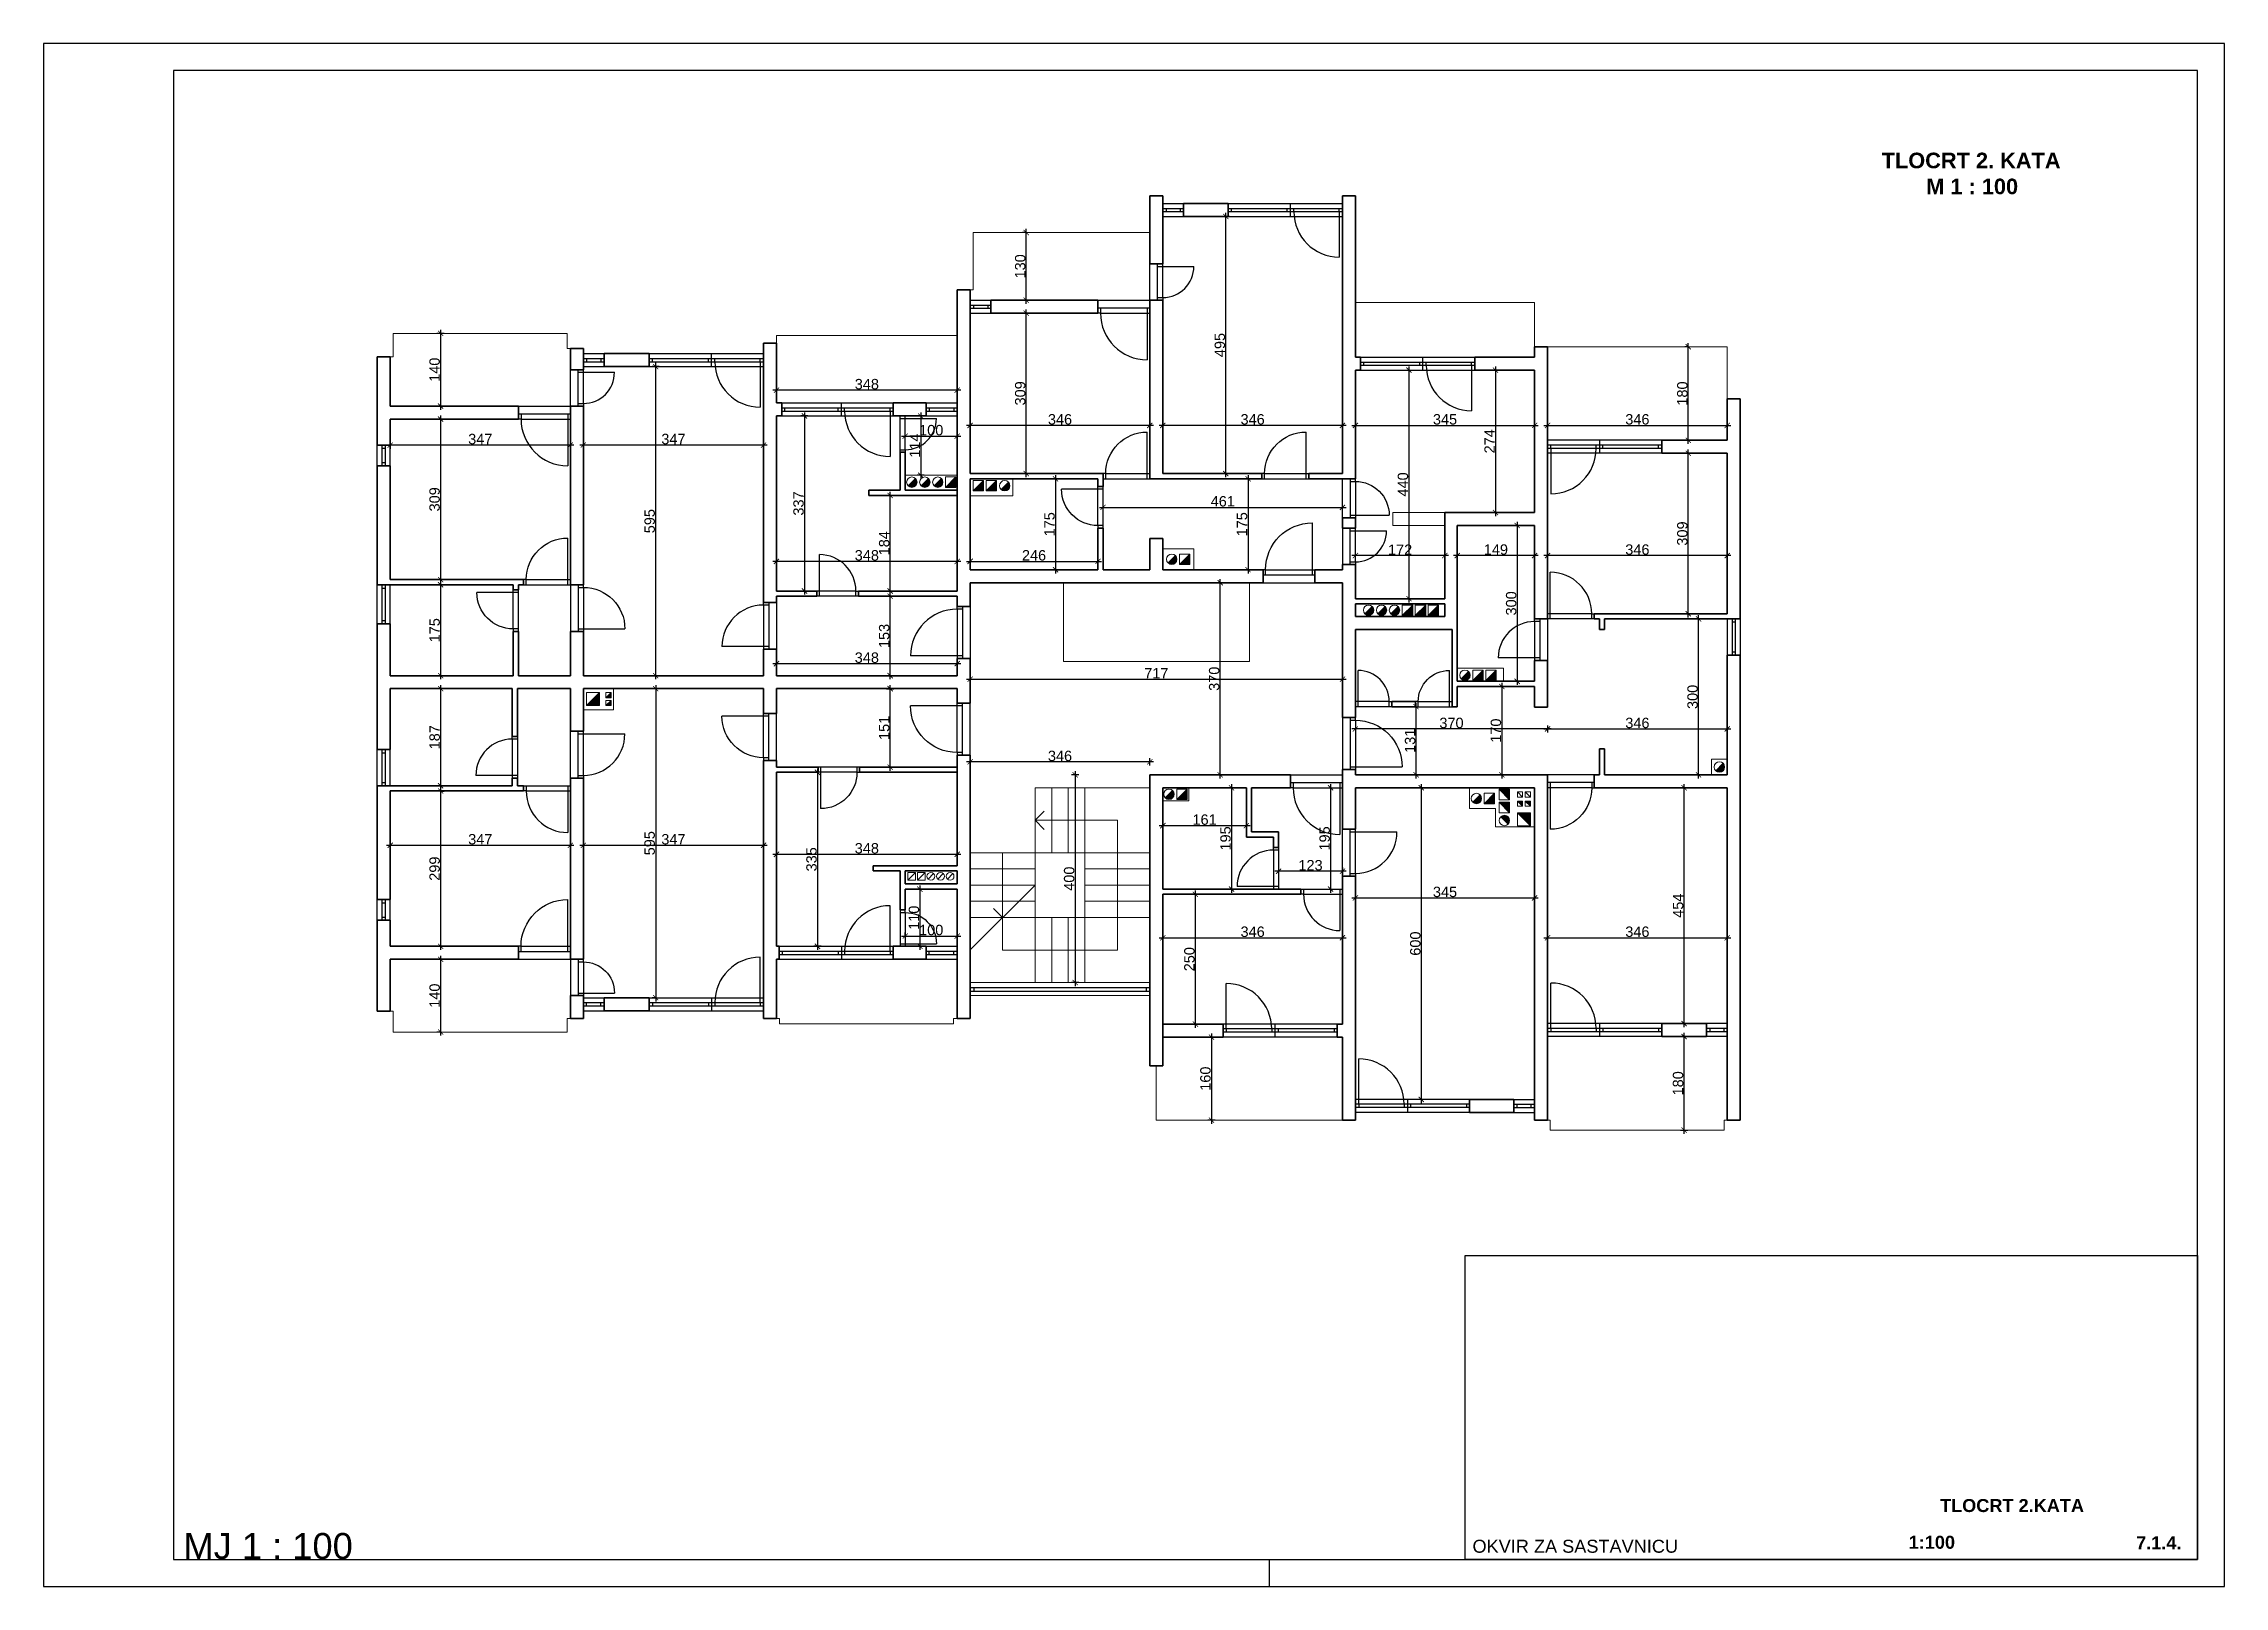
# Paper-space layout '7.1.4_KP_2.Kat' of a CAD drawing. Header units: centimetres, sheet in millimetres. Extents: x 0 to 420, y 0 to 297.
# The model-space entities are those that its viewports show. They can reach past a viewport. Long polylines and large blocks are cut down to what shows.
import ezdxf

# ---------------------------------------------------------------- set-up
doc = ezdxf.new("R2010")
doc.units = ezdxf.units.CM
doc.header["$PDMODE"] = 35
doc.header["$PDSIZE"] = 0.1
doc.linetypes.add('HIDDENX2', pattern=[19.05, 12.7, -6.35])
for name, color, linetype in [('_radni', 3, 'Continuous'), ('SAST_Okvir', 8, 'Continuous'), ('SAST_Tekst i Sastavnica', 7, 'Continuous'), ('SAST_Viewports', 8, 'Continuous'), ('TP_Hatch', 252, 'Continuous'), ('TP_Hidden', 8, 'HIDDENX2'), ('TP_Kotiranje', 3, 'Continuous'), ('TP_Otvori', 8, 'Continuous'), ('TP_Otvori.block', 8, 'Continuous')]:
    doc.layers.add(name, color=color, linetype=linetype)
doc.layers.add('SAST_Linija sastavnice', color=3, linetype='Continuous', plot=False)
for name, color, linetype, lineweight in [('SASTAVNICA', 7, 'Continuous', 0), ('TP_01 - 0.35', 1, 'Continuous', 35), ('TP_03 - 0.15', 3, 'Continuous', 15), ('TP_07 - 0.20', 7, 'Continuous', 20)]:
    doc.layers.add(name, color=color, linetype=linetype, lineweight=lineweight)
doc.styles.add('Kota', font='arialbd.ttf')
doc.styles.add('opisi', font='arial.ttf', dxfattribs={"height": 20})
doc.styles.get("Standard").update_dxf_attribs({"font": 'arial.ttf'})
doc.dimstyles.new('Radni', dxfattribs={"dimtxt": 20, "dimasz": 10, "dimexe": 7, "dimexo": 7, "dimgap": 1.25, "dimtad": 1, "dimdec": 1, "dimrnd": 0.5, "dimdsep": 46, "dimtxsty": 'Standard', "dimblk": 'ARCHTICK', "dimcen": 10, "dimdle": 7, "dimclrd": 256, "dimclre": 256, "dimadec": 1, "dimazin": 0, "dimtm": 1e-09, "dimtfac": 1, "dimtdec": 1, "dimtix": 1, "dimtmove": 0, "dimatfit": 0, "dimfxl": 7, "dimfxlon": 1, "dimarcsym": 0})

psp = doc.layouts.new('7.1.4_KP_2.Kat')

# ---------------------------------------------------------------- texts
at = {"layer": 'SAST_Tekst i Sastavnica', "char_height": 2.5, "style": 'opisi'}
for s, insert, width, attachment_point in [('{\\fArial|b1|i0|c238|p34;TLOCRT 2.KATA}', (379.1, 16.81), 47.3002, 2), ('{\\fArial|b1|i0|c238|p34;1:100}', (359.19, 9.74), 356.04, 1), ('{\\fArial|b1|i0|c238|p34;7.1.4.}', (402.99, 9.63), 6.3651, 1)]:
    psp.add_mtext(s, dxfattribs=dict(at, insert=insert, width=width, attachment_point=attachment_point))

msp = doc.modelspace()

# ---------------------------------------------------------------- texts
at = {"layer": 'SAST_Linija sastavnice', "attachment_point": 7, "rotation": 360}
for s, insert, char_height in [(' MJ 1 : 100', (646189010.92, 503274569.11), 50), ('OKVIR ZA SASTAVNICU', (646191512.84, 503274581.46), 25)]:
    msp.add_mtext(s, dxfattribs=dict(at, insert=insert, char_height=char_height))
at = {"layer": 'SASTAVNICA', "insert": (646192267.96, 503277277.2), "char_height": 30, "attachment_point": 1, "style": 'Kota'}
msp.add_mtext_dynamic_manual_height_columns('\\pi32.9167;TLOCRT 2. KATA\\P\\pi118.67046;M 1 : 100', width=409.3395, gutter_width=125, heights=[0], dxfattribs=at)

# ---------------------------------------------------------------- blocks, each defined once
blk = doc.blocks.new('*U527')
at = {"layer": 'TP_01 - 0.35'}
for p, q in [((0, 0), (0, -30)), ((48, 0), (48, -30))]:
    blk.add_line(p, q, dxfattribs=at)
at = {"layer": 'TP_Otvori'}
for p, q in [((0, 0), (48, 0)), ((0, -11.3), (48, -11.3)), ((0, -18.8), (48, -18.8)), ((0, -30), (48, -30)), ((7.5, -11.3), (7.5, -18.8)), ((40.5, -11.3), (40.5, -18.8))]:
    blk.add_line(p, q, dxfattribs=at)
blk = doc.blocks.new('*U90')
at = {"layer": 'TP_01 - 0.35'}
for p, q in [((0, 0), (0, -30)), ((84, 0), (84, -30))]:
    blk.add_line(p, q, dxfattribs=at)
at = {"layer": 'TP_Otvori'}
for p, q in [((0, 0), (84, 0)), ((0, -11.3), (84, -11.3)), ((0, -18.8), (84, -18.8)), ((0, -30), (84, -30)), ((7.5, -11.3), (7.5, -18.8)), ((76.5, -11.3), (76.5, -18.8))]:
    blk.add_line(p, q, dxfattribs=at)
blk = doc.blocks.new('*U523')
at = {"layer": 'TP_Otvori'}
for p, q in [((5, 0), (5, 80)), ((5, 0), (0, 0)), ((85, 0), (5, 0)), ((5, -10), (5, 0)), ((85, -10), (85, 0)), ((85, 0), (90, 0)), ((90, -10), (0, -10))]:
    blk.add_line(p, q, dxfattribs=at)
blk.add_arc((5, 0), 80, 0, 90, dxfattribs=at)
blk = doc.blocks.new('*U525')
at = {"layer": 'TP_Otvori'}
for p, q in [((5, 0), (5, 90)), ((5, 0), (0, 0)), ((95, 0), (5, 0)), ((5, -10), (5, 0)), ((95, -10), (95, 0)), ((95, 0), (100, 0)), ((100, -10), (0, -10))]:
    blk.add_line(p, q, dxfattribs=at)
blk.add_arc((5, 0), 90, 0, 90, dxfattribs=at)
blk = doc.blocks.new('*U524')
at = {"layer": 'TP_Otvori'}
for p, q in [((5, 0), (5, 70)), ((5, 0), (0, 0)), ((75, 0), (5, 0)), ((5, -10), (5, 0)), ((75, -10), (75, 0)), ((75, 0), (80, 0)), ((80, -10), (0, -10))]:
    blk.add_line(p, q, dxfattribs=at)
blk.add_arc((5, 0), 70, 0, 90, dxfattribs=at)
blk = doc.blocks.new('*U526')
at = {"layer": 'TP_Otvori'}
for p, q in [((5, 0), (5, 60)), ((5, 0), (0, 0)), ((65, 0), (5, 0)), ((5, -10), (5, 0)), ((65, -10), (65, 0)), ((65, 0), (70, 0)), ((70, -10), (0, -10))]:
    blk.add_line(p, q, dxfattribs=at)
blk.add_arc((5, 0), 60, 0, 90, dxfattribs=at)
blk = doc.blocks.new('*U97')
at = {"layer": 'TP_Otvori'}
for p, q in [((5, 0), (5, 65)), ((5, 0), (0, 0)), ((70, 0), (5, 0)), ((5, -10), (5, 0)), ((70, -10), (70, 0)), ((70, 0), (75, 0)), ((75, -10), (0, -10))]:
    blk.add_line(p, q, dxfattribs=at)
blk.add_arc((5, 0), 65, 0, 90, dxfattribs=at)
blk = doc.blocks.new('*U528')
at = {"layer": 'TP_01 - 0.35'}
for p, q in [((0, 0), (0, -30)), ((72, 0), (72, -30))]:
    blk.add_line(p, q, dxfattribs=at)
at = {"layer": 'TP_Otvori'}
for p, q in [((0, 0), (72, 0)), ((0, -11.3), (72, -11.3)), ((0, -18.8), (72, -18.8)), ((0, -30), (72, -30)), ((7.5, -11.3), (7.5, -18.8)), ((64.5, -11.3), (64.5, -18.8))]:
    blk.add_line(p, q, dxfattribs=at)
blk = doc.blocks.new('*U89')
at = {"layer": 'TP_01 - 0.35'}
for p, q in [((0, 0), (0, -30)), ((48, 0), (48, -30))]:
    blk.add_line(p, q, dxfattribs=at)
at = {"layer": 'TP_Otvori'}
for p, q in [((0, 0), (48, 0)), ((0, -11.3), (48, -11.3)), ((0, -18.8), (48, -18.8)), ((0, -30), (48, -30)), ((7.5, -11.3), (7.5, -18.8)), ((40.5, -11.3), (40.5, -18.8))]:
    blk.add_line(p, q, dxfattribs=at)
blk = doc.blocks.new('*U100')
at = {"layer": 'TP_01 - 0.35'}
for p, q in [((0, 0), (0, -30)), ((84, 0), (84, -30))]:
    blk.add_line(p, q, dxfattribs=at)
at = {"layer": 'TP_Otvori'}
for p, q in [((0, 0), (84, 0)), ((0, -11.3), (84, -11.3)), ((0, -18.8), (84, -18.8)), ((0, -30), (84, -30)), ((7.5, -11.3), (7.5, -18.8)), ((76.5, -11.3), (76.5, -18.8))]:
    blk.add_line(p, q, dxfattribs=at)
blk = doc.blocks.new('*U101')
at = {"layer": 'TP_01 - 0.35'}
for p, q in [((0, 0), (0, -30)), ((90, 0), (90, -30))]:
    blk.add_line(p, q, dxfattribs=at)
at = {"layer": 'TP_Otvori'}
for p, q in [((0, 0), (90, 0)), ((0, -11.3), (90, -11.3)), ((0, -18.8), (90, -18.8)), ((0, -30), (90, -30)), ((7.5, -11.3), (7.5, -18.8)), ((82.5, -11.3), (82.5, -18.8))]:
    blk.add_line(p, q, dxfattribs=at)
blk = doc.blocks.new('*U102')
at = {"layer": 'TP_01 - 0.35'}
for p, q in [((0, 0), (0, -30)), ((48, 0), (48, -30))]:
    blk.add_line(p, q, dxfattribs=at)
at = {"layer": 'TP_Otvori'}
for p, q in [((0, 0), (48, 0)), ((0, -11.3), (48, -11.3)), ((0, -18.8), (48, -18.8)), ((0, -30), (48, -30)), ((7.5, -11.3), (7.5, -18.8)), ((40.5, -11.3), (40.5, -18.8))]:
    blk.add_line(p, q, dxfattribs=at)
blk = doc.blocks.new('*U99')
at = {"layer": 'TP_01 - 0.35'}
for p, q in [((0, 0), (0, -30)), ((48, 0), (48, -30))]:
    blk.add_line(p, q, dxfattribs=at)
at = {"layer": 'TP_Otvori'}
for p, q in [((0, 0), (48, 0)), ((0, -11.3), (48, -11.3)), ((0, -18.8), (48, -18.8)), ((0, -30), (48, -30)), ((7.5, -11.3), (7.5, -18.8)), ((40.5, -11.3), (40.5, -18.8))]:
    blk.add_line(p, q, dxfattribs=at)
blk = doc.blocks.new('_ArchTick')
at = {"color": 0, "linetype": 'ByBlock', "const_width": 0.15}
blk.add_lwpolyline([(-0.5, -0.5), (0.5, 0.5)], dxfattribs=at)
blk = doc.blocks.new('*D546')
at = {"layer": 'Defpoints', "color": 0, "transparency": 16777216}
for p in [(646189601.9, 503276929.3), (646189525.5, 503276789.3), (646189601.9, 503276789.3)]:
    blk.add_point(p, dxfattribs=at)
at = {"layer": 'TP_Kotiranje', "lineweight": -2, "transparency": 16777216}
for p, q in [((646189532.5, 503276929.3), (646189518.5, 503276929.3)), ((646189525.5, 503276936.3), (646189525.5, 503276782.3)), ((646189532.5, 503276789.3), (646189518.5, 503276789.3))]:
    blk.add_line(p, q, dxfattribs=at)
at = {"layer": 'TP_Kotiranje', "lineweight": -2, "transparency": 16777216, "xscale": 10, "yscale": 10, "zscale": 10}
for p, rotation in [((646189525.5, 503276929.3), 90), ((646189525.5, 503276789.3), 270)]:
    blk.add_blockref('_ArchTick', p, dxfattribs=dict(at, rotation=rotation))
at = {"layer": 'TP_Kotiranje', "color": 0, "transparency": 16777216, "insert": (646189514.1, 503276859.3), "char_height": 20, "attachment_point": 5, "rotation": 90}
blk.add_mtext('140', dxfattribs=at)
blk = doc.blocks.new('*D547')
at = {"layer": 'Defpoints', "color": 0, "transparency": 16777216}
for p in [(646189525.5, 503276764.3), (646189525.5, 503276455.3), (646189525.5, 503276455.3)]:
    blk.add_point(p, dxfattribs=at)
at = {"layer": 'TP_Kotiranje', "lineweight": -2, "transparency": 16777216}
for p, q in [((646189525.5, 503276764.3), (646189518.5, 503276764.3)), ((646189525.5, 503276771.3), (646189525.5, 503276448.3)), ((646189525.5, 503276455.3), (646189518.5, 503276455.3))]:
    blk.add_line(p, q, dxfattribs=at)
at = {"layer": 'TP_Kotiranje', "lineweight": -2, "transparency": 16777216, "xscale": 10, "yscale": 10, "zscale": 10}
for p, rotation in [((646189525.5, 503276764.3), 90), ((646189525.5, 503276455.3), 270)]:
    blk.add_blockref('_ArchTick', p, dxfattribs=dict(at, rotation=rotation))
at = {"layer": 'TP_Kotiranje', "color": 0, "transparency": 16777216, "insert": (646189514, 503276609.8), "char_height": 20, "attachment_point": 5, "rotation": 90}
blk.add_mtext('309', dxfattribs=at)
blk = doc.blocks.new('*D548')
at = {"layer": 'Defpoints', "color": 0, "transparency": 16777216}
for p in [(646189525.5, 503276445.3), (646189525.5, 503276270.3), (646189525.5, 503276270.3)]:
    blk.add_point(p, dxfattribs=at)
at = {"layer": 'TP_Kotiranje', "lineweight": -2, "transparency": 16777216}
for p, q in [((646189525.5, 503276445.3), (646189518.5, 503276445.3)), ((646189525.5, 503276452.3), (646189525.5, 503276263.3)), ((646189525.5, 503276270.3), (646189518.5, 503276270.3))]:
    blk.add_line(p, q, dxfattribs=at)
at = {"layer": 'TP_Kotiranje', "lineweight": -2, "transparency": 16777216, "xscale": 10, "yscale": 10, "zscale": 10}
for p, rotation in [((646189525.5, 503276445.3), 90), ((646189525.5, 503276270.3), 270)]:
    blk.add_blockref('_ArchTick', p, dxfattribs=dict(at, rotation=rotation))
at = {"layer": 'TP_Kotiranje', "color": 0, "transparency": 16777216, "insert": (646189514.1, 503276357.8), "char_height": 20, "attachment_point": 5, "rotation": 90}
blk.add_mtext('175', dxfattribs=at)
blk = doc.blocks.new('*D549')
at = {"layer": 'Defpoints', "color": 0, "transparency": 16777216}
for p in [(646189525.5, 503276245.3), (646189525.5, 503276058.3), (646189525.5, 503276058.3)]:
    blk.add_point(p, dxfattribs=at)
at = {"layer": 'TP_Kotiranje', "lineweight": -2, "transparency": 16777216}
for p, q in [((646189525.5, 503276245.3), (646189518.5, 503276245.3)), ((646189525.5, 503276252.3), (646189525.5, 503276051.3)), ((646189525.5, 503276058.3), (646189518.5, 503276058.3))]:
    blk.add_line(p, q, dxfattribs=at)
at = {"layer": 'TP_Kotiranje', "lineweight": -2, "transparency": 16777216, "xscale": 10, "yscale": 10, "zscale": 10}
for p, rotation in [((646189525.5, 503276245.3), 90), ((646189525.5, 503276058.3), 270)]:
    blk.add_blockref('_ArchTick', p, dxfattribs=dict(at, rotation=rotation))
at = {"layer": 'TP_Kotiranje', "color": 0, "transparency": 16777216, "insert": (646189514.1, 503276151.8), "char_height": 20, "attachment_point": 5, "rotation": 90}
blk.add_mtext('187', dxfattribs=at)
blk = doc.blocks.new('*D550')
at = {"layer": 'Defpoints', "color": 0, "transparency": 16777216}
for p in [(646189525.5, 503276048.3), (646189525.5, 503275749.3), (646189525.5, 503275749.3)]:
    blk.add_point(p, dxfattribs=at)
at = {"layer": 'TP_Kotiranje', "lineweight": -2, "transparency": 16777216}
for p, q in [((646189525.5, 503276055.3), (646189525.5, 503275742.3)), ((646189525.5, 503276048.3), (646189532.5, 503276048.3)), ((646189525.5, 503275749.3), (646189518.5, 503275749.3))]:
    blk.add_line(p, q, dxfattribs=at)
at = {"layer": 'TP_Kotiranje', "lineweight": -2, "transparency": 16777216, "xscale": 10, "yscale": 10, "zscale": 10}
for p, rotation in [((646189525.5, 503276048.3), 90), ((646189525.5, 503275749.3), 270)]:
    blk.add_blockref('_ArchTick', p, dxfattribs=dict(at, rotation=rotation))
at = {"layer": 'TP_Kotiranje', "color": 0, "transparency": 16777216, "insert": (646189514.1, 503275898.8), "char_height": 20, "attachment_point": 5, "rotation": 90}
blk.add_mtext('299', dxfattribs=at)
blk = doc.blocks.new('*D551')
at = {"layer": 'Defpoints', "color": 0, "transparency": 16777216}
for p in [(646189525.5, 503275724.3), (646189525.5, 503275584.3), (646189525.5, 503275584.3)]:
    blk.add_point(p, dxfattribs=at)
at = {"layer": 'TP_Kotiranje', "lineweight": -2, "transparency": 16777216}
for p, q in [((646189525.5, 503275724.3), (646189518.5, 503275724.3)), ((646189525.5, 503275731.3), (646189525.5, 503275577.3)), ((646189525.5, 503275584.3), (646189518.5, 503275584.3))]:
    blk.add_line(p, q, dxfattribs=at)
at = {"layer": 'TP_Kotiranje', "lineweight": -2, "transparency": 16777216, "xscale": 10, "yscale": 10, "zscale": 10}
for p, rotation in [((646189525.5, 503275724.3), 90), ((646189525.5, 503275584.3), 270)]:
    blk.add_blockref('_ArchTick', p, dxfattribs=dict(at, rotation=rotation))
at = {"layer": 'TP_Kotiranje', "color": 0, "transparency": 16777216, "insert": (646189514.1, 503275654.3), "char_height": 20, "attachment_point": 5, "rotation": 90}
blk.add_mtext('140', dxfattribs=at)
blk = doc.blocks.new('*D552')
at = {"layer": 'Defpoints', "color": 0, "transparency": 16777216}
for p in [(646191829.9, 503275575.5), (646191920.3, 503275575.5), (646191829.9, 503275395.5)]:
    blk.add_point(p, dxfattribs=at)
at = {"layer": 'TP_Kotiranje', "lineweight": -2, "transparency": 16777216}
for p, q in [((646191913.3, 503275575.5), (646191927.3, 503275575.5)), ((646191920.3, 503275388.5), (646191920.3, 503275582.5)), ((646191913.3, 503275395.5), (646191927.3, 503275395.5))]:
    blk.add_line(p, q, dxfattribs=at)
at = {"layer": 'TP_Kotiranje', "lineweight": -2, "transparency": 16777216, "xscale": 10, "yscale": 10, "zscale": 10}
for p, rotation in [((646191920.3, 503275575.5), 90), ((646191920.3, 503275395.5), 270)]:
    blk.add_blockref('_ArchTick', p, dxfattribs=dict(at, rotation=rotation))
at = {"layer": 'TP_Kotiranje', "color": 0, "transparency": 16777216, "insert": (646191908.8, 503275485.5), "char_height": 20, "attachment_point": 5, "rotation": 90}
blk.add_mtext('180', dxfattribs=at)
blk = doc.blocks.new('*D553')
at = {"layer": 'Defpoints', "color": 0, "transparency": 16777216}
for p in [(646191920.3, 503276054.5), (646191920.3, 503276054.5), (646191920.3, 503275600.5)]:
    blk.add_point(p, dxfattribs=at)
at = {"layer": 'TP_Kotiranje', "lineweight": -2, "transparency": 16777216}
for p, q in [((646191920.3, 503276054.5), (646191913.3, 503276054.5)), ((646191920.3, 503275593.5), (646191920.3, 503276061.5)), ((646191920.3, 503275600.5), (646191927.3, 503275600.5))]:
    blk.add_line(p, q, dxfattribs=at)
at = {"layer": 'TP_Kotiranje', "lineweight": -2, "transparency": 16777216, "xscale": 10, "yscale": 10, "zscale": 10}
for p, rotation in [((646191920.3, 503276054.5), 90), ((646191920.3, 503275600.5), 270)]:
    blk.add_blockref('_ArchTick', p, dxfattribs=dict(at, rotation=rotation))
at = {"layer": 'TP_Kotiranje', "color": 0, "transparency": 16777216, "insert": (646191908.9, 503275827.5), "char_height": 20, "attachment_point": 5, "rotation": 90}
blk.add_mtext('454', dxfattribs=at)
blk = doc.blocks.new('*D554')
at = {"layer": 'Defpoints', "color": 0, "transparency": 16777216}
for p in [(646191920.3, 503276379.5), (646191948.2, 503276379.5), (646191920.3, 503276079.5)]:
    blk.add_point(p, dxfattribs=at)
at = {"layer": 'TP_Kotiranje', "lineweight": -2, "transparency": 16777216}
for p, q in [((646191948.2, 503276072.5), (646191948.2, 503276386.5)), ((646191941.2, 503276379.5), (646191955.2, 503276379.5)), ((646191941.2, 503276079.5), (646191955.2, 503276079.5))]:
    blk.add_line(p, q, dxfattribs=at)
at = {"layer": 'TP_Kotiranje', "lineweight": -2, "transparency": 16777216, "xscale": 10, "yscale": 10, "zscale": 10}
for p, rotation in [((646191948.2, 503276379.5), 90), ((646191948.2, 503276079.5), 270)]:
    blk.add_blockref('_ArchTick', p, dxfattribs=dict(at, rotation=rotation))
at = {"layer": 'TP_Kotiranje', "color": 0, "transparency": 16777216, "insert": (646191936.8, 503276229.5), "char_height": 20, "attachment_point": 5, "rotation": 90}
blk.add_mtext('300', dxfattribs=at)
blk = doc.blocks.new('*D555')
at = {"layer": 'Defpoints', "color": 0, "transparency": 16777216}
for p in [(646191928.5, 503276698.5), (646191940.4, 503276698.5), (646191948.2, 503276389.5)]:
    blk.add_point(p, dxfattribs=at)
at = {"layer": 'TP_Kotiranje', "lineweight": -2, "transparency": 16777216}
for p, q in [((646191933.4, 503276698.5), (646191921.5, 503276698.5)), ((646191928.5, 503276382.5), (646191928.5, 503276705.5)), ((646191935.5, 503276389.5), (646191921.5, 503276389.5))]:
    blk.add_line(p, q, dxfattribs=at)
at = {"layer": 'TP_Kotiranje', "lineweight": -2, "transparency": 16777216, "xscale": 10, "yscale": 10, "zscale": 10}
for p, rotation in [((646191928.5, 503276698.5), 90), ((646191928.5, 503276389.5), 270)]:
    blk.add_blockref('_ArchTick', p, dxfattribs=dict(at, rotation=rotation))
at = {"layer": 'TP_Kotiranje', "color": 0, "transparency": 16777216, "insert": (646191917.1, 503276544), "char_height": 20, "attachment_point": 5, "rotation": 90}
blk.add_mtext('309', dxfattribs=at)
blk = doc.blocks.new('*D556')
at = {"layer": 'Defpoints', "color": 0, "transparency": 16777216}
for p in [(646191928.5, 503276903.5), (646191928.5, 503276903.5), (646191928.5, 503276723.5)]:
    blk.add_point(p, dxfattribs=at)
at = {"layer": 'TP_Kotiranje', "lineweight": -2, "transparency": 16777216}
for p, q in [((646191928.5, 503276903.5), (646191921.5, 503276903.5)), ((646191928.5, 503276716.5), (646191928.5, 503276910.5)), ((646191928.5, 503276723.5), (646191921.5, 503276723.5))]:
    blk.add_line(p, q, dxfattribs=at)
at = {"layer": 'TP_Kotiranje', "lineweight": -2, "transparency": 16777216, "xscale": 10, "yscale": 10, "zscale": 10}
for p, rotation in [((646191928.5, 503276903.5), 90), ((646191928.5, 503276723.5), 270)]:
    blk.add_blockref('_ArchTick', p, dxfattribs=dict(at, rotation=rotation))
at = {"layer": 'TP_Kotiranje', "color": 0, "transparency": 16777216, "insert": (646191917.1, 503276813.5), "char_height": 20, "attachment_point": 5, "rotation": 90}
blk.add_mtext('180', dxfattribs=at)
blk = doc.blocks.new('*D557')
at = {"layer": 'Defpoints', "color": 0, "transparency": 16777216}
for p in [(646191357.4, 503276858.5), (646191359.4, 503276584.5), (646191557.1, 503276584.5)]:
    blk.add_point(p, dxfattribs=at)
at = {"layer": 'TP_Kotiranje', "lineweight": -2, "transparency": 16777216}
for p, q in [((646191550.1, 503276858.5), (646191564.1, 503276858.5)), ((646191557.1, 503276865.5), (646191557.1, 503276577.5)), ((646191550.1, 503276584.5), (646191564.1, 503276584.5))]:
    blk.add_line(p, q, dxfattribs=at)
at = {"layer": 'TP_Kotiranje', "lineweight": -2, "transparency": 16777216, "xscale": 10, "yscale": 10, "zscale": 10}
for p, rotation in [((646191557.1, 503276858.5), 90), ((646191557.1, 503276584.5), 270)]:
    blk.add_blockref('_ArchTick', p, dxfattribs=dict(at, rotation=rotation))
at = {"layer": 'TP_Kotiranje', "color": 0, "transparency": 16777216, "insert": (646191545.8, 503276721.5), "char_height": 20, "attachment_point": 5, "rotation": 90}
blk.add_mtext('274', dxfattribs=at)
blk = doc.blocks.new('*D558')
at = {"layer": 'Defpoints', "color": 0, "transparency": 16777216}
for p in [(646191557.1, 503276559.5), (646191557.1, 503276259.5), (646191598.9, 503276259.5)]:
    blk.add_point(p, dxfattribs=at)
at = {"layer": 'TP_Kotiranje', "lineweight": -2, "transparency": 16777216}
for p, q in [((646191591.9, 503276559.5), (646191605.9, 503276559.5)), ((646191598.9, 503276566.5), (646191598.9, 503276252.5)), ((646191591.9, 503276259.5), (646191605.9, 503276259.5))]:
    blk.add_line(p, q, dxfattribs=at)
at = {"layer": 'TP_Kotiranje', "lineweight": -2, "transparency": 16777216, "xscale": 10, "yscale": 10, "zscale": 10}
for p, rotation in [((646191598.9, 503276559.5), 90), ((646191598.9, 503276259.5), 270)]:
    blk.add_blockref('_ArchTick', p, dxfattribs=dict(at, rotation=rotation))
at = {"layer": 'TP_Kotiranje', "color": 0, "transparency": 16777216, "insert": (646191587.4, 503276409.5), "char_height": 20, "attachment_point": 5, "rotation": 90}
blk.add_mtext('300', dxfattribs=at)
blk = doc.blocks.new('*D559')
at = {"layer": 'Defpoints', "color": 0, "transparency": 16777216}
for p in [(646191357.4, 503276858.5), (646191357.4, 503276418.5), (646191390.5, 503276418.5)]:
    blk.add_point(p, dxfattribs=at)
at = {"layer": 'TP_Kotiranje', "lineweight": -2, "transparency": 16777216}
for p, q in [((646191383.5, 503276858.5), (646191397.5, 503276858.5)), ((646191390.5, 503276865.5), (646191390.5, 503276411.5)), ((646191383.5, 503276418.5), (646191397.5, 503276418.5))]:
    blk.add_line(p, q, dxfattribs=at)
at = {"layer": 'TP_Kotiranje', "lineweight": -2, "transparency": 16777216, "xscale": 10, "yscale": 10, "zscale": 10}
for p, rotation in [((646191390.5, 503276858.5), 90), ((646191390.5, 503276418.5), 270)]:
    blk.add_blockref('_ArchTick', p, dxfattribs=dict(at, rotation=rotation))
at = {"layer": 'TP_Kotiranje', "color": 0, "transparency": 16777216, "insert": (646191379, 503276638.5), "char_height": 20, "attachment_point": 5, "rotation": 90}
blk.add_mtext('440', dxfattribs=at)
blk = doc.blocks.new('*D560')
at = {"layer": 'Defpoints', "color": 0, "transparency": 16777216}
for p in [(646191287.4, 503276753.9), (646191632.4, 503276753.9), (646191632.4, 503276752.2)]:
    blk.add_point(p, dxfattribs=at)
at = {"layer": 'TP_Kotiranje', "lineweight": -2, "transparency": 16777216}
for p, q in [((646191280.4, 503276752.2), (646191639.4, 503276752.2)), ((646191287.4, 503276752.2), (646191287.4, 503276745.2)), ((646191632.4, 503276752.2), (646191632.4, 503276745.2))]:
    blk.add_line(p, q, dxfattribs=at)
at = {"layer": 'TP_Kotiranje', "lineweight": -2, "transparency": 16777216, "xscale": 10, "yscale": 10, "zscale": 10, "rotation": 180}
blk.add_blockref('_ArchTick', (646191287.4, 503276752.2), dxfattribs=at)
at = {"layer": 'TP_Kotiranje', "lineweight": -2, "transparency": 16777216, "xscale": 10, "yscale": 10, "zscale": 10}
blk.add_blockref('_ArchTick', (646191632.4, 503276752.2), dxfattribs=at)
at = {"layer": 'TP_Kotiranje', "color": 0, "transparency": 16777216, "insert": (646191459.9, 503276763.7), "char_height": 20, "attachment_point": 5}
blk.add_mtext('345', dxfattribs=at)
blk = doc.blocks.new('*D561')
at = {"layer": 'Defpoints', "color": 0, "transparency": 16777216}
for p in [(646191657.4, 503276752.2), (646192003.4, 503276752.2), (646192003.4, 503276752.2)]:
    blk.add_point(p, dxfattribs=at)
at = {"layer": 'TP_Kotiranje', "lineweight": -2, "transparency": 16777216}
for p, q in [((646191650.4, 503276752.2), (646192010.4, 503276752.2)), ((646191657.4, 503276752.2), (646191657.4, 503276759.2)), ((646192003.4, 503276752.2), (646192003.4, 503276759.2))]:
    blk.add_line(p, q, dxfattribs=at)
at = {"layer": 'TP_Kotiranje', "lineweight": -2, "transparency": 16777216, "xscale": 10, "yscale": 10, "zscale": 10, "rotation": 180}
blk.add_blockref('_ArchTick', (646191657.4, 503276752.2), dxfattribs=at)
at = {"layer": 'TP_Kotiranje', "lineweight": -2, "transparency": 16777216, "xscale": 10, "yscale": 10, "zscale": 10}
blk.add_blockref('_ArchTick', (646192003.4, 503276752.2), dxfattribs=at)
at = {"layer": 'TP_Kotiranje', "color": 0, "transparency": 16777216, "insert": (646191830.4, 503276763.7), "char_height": 20, "attachment_point": 5}
blk.add_mtext('346', dxfattribs=at)
blk = doc.blocks.new('*D562')
at = {"layer": 'Defpoints', "color": 0, "transparency": 16777216}
for p in [(646190916.4, 503276752.2), (646190916.4, 503276752.2), (646191262.4, 503276752.2)]:
    blk.add_point(p, dxfattribs=at)
at = {"layer": 'TP_Kotiranje', "lineweight": -2, "transparency": 16777216}
for p, q in [((646191269.4, 503276752.2), (646190909.4, 503276752.2)), ((646190916.4, 503276752.2), (646190916.4, 503276759.2)), ((646191262.4, 503276752.2), (646191262.4, 503276759.2))]:
    blk.add_line(p, q, dxfattribs=at)
at = {"layer": 'TP_Kotiranje', "lineweight": -2, "transparency": 16777216, "xscale": 10, "yscale": 10, "zscale": 10, "rotation": 180}
blk.add_blockref('_ArchTick', (646190916.4, 503276752.2), dxfattribs=at)
at = {"layer": 'TP_Kotiranje', "lineweight": -2, "transparency": 16777216, "xscale": 10, "yscale": 10, "zscale": 10}
blk.add_blockref('_ArchTick', (646191262.4, 503276752.2), dxfattribs=at)
at = {"layer": 'TP_Kotiranje', "color": 0, "transparency": 16777216, "insert": (646191089.4, 503276763.7), "char_height": 20, "attachment_point": 5}
blk.add_mtext('346', dxfattribs=at)
blk = doc.blocks.new('*D563')
at = {"layer": 'Defpoints', "color": 0, "transparency": 16777216}
for p in [(646190545.4, 503276752.2), (646190545.4, 503276752.2), (646190891.4, 503276752.2)]:
    blk.add_point(p, dxfattribs=at)
at = {"layer": 'TP_Kotiranje', "lineweight": -2, "transparency": 16777216}
for p, q in [((646190898.4, 503276752.2), (646190538.4, 503276752.2)), ((646190545.4, 503276752.2), (646190545.4, 503276759.2)), ((646190891.4, 503276752.2), (646190891.4, 503276745.2))]:
    blk.add_line(p, q, dxfattribs=at)
at = {"layer": 'TP_Kotiranje', "lineweight": -2, "transparency": 16777216, "xscale": 10, "yscale": 10, "zscale": 10, "rotation": 180}
blk.add_blockref('_ArchTick', (646190545.4, 503276752.2), dxfattribs=at)
at = {"layer": 'TP_Kotiranje', "lineweight": -2, "transparency": 16777216, "xscale": 10, "yscale": 10, "zscale": 10}
blk.add_blockref('_ArchTick', (646190891.4, 503276752.2), dxfattribs=at)
at = {"layer": 'TP_Kotiranje', "color": 0, "transparency": 16777216, "insert": (646190718.4, 503276763.7), "char_height": 20, "attachment_point": 5}
blk.add_mtext('346', dxfattribs=at)
blk = doc.blocks.new('*D564')
at = {"layer": 'Defpoints', "color": 0, "transparency": 16777216}
for p in [(646190172.4, 503276820), (646190172.4, 503276752.2), (646190520.4, 503276752.2)]:
    blk.add_point(p, dxfattribs=at)
at = {"layer": 'TP_Kotiranje', "lineweight": -2, "transparency": 16777216}
for p, q in [((646190527.4, 503276820), (646190165.4, 503276820)), ((646190172.4, 503276813), (646190172.4, 503276827)), ((646190520.4, 503276813), (646190520.4, 503276827))]:
    blk.add_line(p, q, dxfattribs=at)
at = {"layer": 'TP_Kotiranje', "lineweight": -2, "transparency": 16777216, "xscale": 10, "yscale": 10, "zscale": 10, "rotation": 180}
blk.add_blockref('_ArchTick', (646190172.4, 503276820), dxfattribs=at)
at = {"layer": 'TP_Kotiranje', "lineweight": -2, "transparency": 16777216, "xscale": 10, "yscale": 10, "zscale": 10}
blk.add_blockref('_ArchTick', (646190520.4, 503276820), dxfattribs=at)
at = {"layer": 'TP_Kotiranje', "color": 0, "transparency": 16777216, "insert": (646190346.4, 503276831.5), "char_height": 20, "attachment_point": 5}
blk.add_mtext('348', dxfattribs=at)
blk = doc.blocks.new('*D565')
at = {"layer": 'Defpoints', "color": 0, "transparency": 16777216}
for p in [(646189800.4, 503276714.3), (646189800.4, 503276714.3), (646190147.4, 503276714.3)]:
    blk.add_point(p, dxfattribs=at)
at = {"layer": 'TP_Kotiranje', "lineweight": -2, "transparency": 16777216}
for p, q in [((646189800.4, 503276714.3), (646189800.4, 503276721.3)), ((646190147.4, 503276714.3), (646190147.4, 503276721.3)), ((646190154.4, 503276714.3), (646189793.4, 503276714.3))]:
    blk.add_line(p, q, dxfattribs=at)
at = {"layer": 'TP_Kotiranje', "lineweight": -2, "transparency": 16777216, "xscale": 10, "yscale": 10, "zscale": 10, "rotation": 180}
blk.add_blockref('_ArchTick', (646189800.4, 503276714.3), dxfattribs=at)
at = {"layer": 'TP_Kotiranje', "lineweight": -2, "transparency": 16777216, "xscale": 10, "yscale": 10, "zscale": 10}
blk.add_blockref('_ArchTick', (646190147.4, 503276714.3), dxfattribs=at)
at = {"layer": 'TP_Kotiranje', "color": 0, "transparency": 16777216, "insert": (646189973.9, 503276725.8), "char_height": 20, "attachment_point": 5}
blk.add_mtext('347', dxfattribs=at)
blk = doc.blocks.new('*D566')
at = {"layer": 'Defpoints', "color": 0, "transparency": 16777216}
for p in [(646189428.4, 503276714.3), (646189428.4, 503276714.3), (646189775.4, 503276714.3)]:
    blk.add_point(p, dxfattribs=at)
at = {"layer": 'TP_Kotiranje', "lineweight": -2, "transparency": 16777216}
for p, q in [((646189775.4, 503276714.3), (646189775.4, 503276721.3)), ((646189782.4, 503276714.3), (646189421.4, 503276714.3)), ((646189428.4, 503276714.3), (646189428.4, 503276707.3))]:
    blk.add_line(p, q, dxfattribs=at)
at = {"layer": 'TP_Kotiranje', "lineweight": -2, "transparency": 16777216, "xscale": 10, "yscale": 10, "zscale": 10, "rotation": 180}
blk.add_blockref('_ArchTick', (646189428.4, 503276714.3), dxfattribs=at)
at = {"layer": 'TP_Kotiranje', "lineweight": -2, "transparency": 16777216, "xscale": 10, "yscale": 10, "zscale": 10}
blk.add_blockref('_ArchTick', (646189775.4, 503276714.3), dxfattribs=at)
at = {"layer": 'TP_Kotiranje', "color": 0, "transparency": 16777216, "insert": (646189601.9, 503276725.8), "char_height": 20, "attachment_point": 5}
blk.add_mtext('347', dxfattribs=at)
blk = doc.blocks.new('*D567')
at = {"layer": 'Defpoints', "color": 0, "transparency": 16777216}
for p in [(646189939.7, 503276865.3), (646189987.4, 503276865.3), (646189987.4, 503276270.3)]:
    blk.add_point(p, dxfattribs=at)
at = {"layer": 'TP_Kotiranje', "lineweight": -2, "transparency": 16777216}
for p, q in [((646189946.7, 503276865.3), (646189932.7, 503276865.3)), ((646189939.7, 503276263.3), (646189939.7, 503276872.3)), ((646189946.7, 503276270.3), (646189932.7, 503276270.3))]:
    blk.add_line(p, q, dxfattribs=at)
at = {"layer": 'TP_Kotiranje', "lineweight": -2, "transparency": 16777216, "xscale": 10, "yscale": 10, "zscale": 10}
for p, rotation in [((646189939.7, 503276865.3), 90), ((646189939.7, 503276270.3), 270)]:
    blk.add_blockref('_ArchTick', p, dxfattribs=dict(at, rotation=rotation))
at = {"layer": 'TP_Kotiranje', "color": 0, "transparency": 16777216, "insert": (646189928.2, 503276567.8), "char_height": 20, "attachment_point": 5, "rotation": 90}
blk.add_mtext('595', dxfattribs=at)
blk = doc.blocks.new('*D568')
at = {"layer": 'Defpoints', "color": 0, "transparency": 16777216}
for p in [(646189939.7, 503276245.3), (646189939.7, 503275650.3), (646189939.7, 503275650.3)]:
    blk.add_point(p, dxfattribs=at)
at = {"layer": 'TP_Kotiranje', "lineweight": -2, "transparency": 16777216}
for p, q in [((646189939.7, 503276245.3), (646189932.7, 503276245.3)), ((646189939.7, 503276252.3), (646189939.7, 503275643.3)), ((646189939.7, 503275650.3), (646189932.7, 503275650.3))]:
    blk.add_line(p, q, dxfattribs=at)
at = {"layer": 'TP_Kotiranje', "lineweight": -2, "transparency": 16777216, "xscale": 10, "yscale": 10, "zscale": 10}
for p, rotation in [((646189939.7, 503276245.3), 90), ((646189939.7, 503275650.3), 270)]:
    blk.add_blockref('_ArchTick', p, dxfattribs=dict(at, rotation=rotation))
at = {"layer": 'TP_Kotiranje', "color": 0, "transparency": 16777216, "insert": (646189928.2, 503275947.8), "char_height": 20, "attachment_point": 5, "rotation": 90}
blk.add_mtext('595', dxfattribs=at)
blk = doc.blocks.new('*D569')
at = {"layer": 'Defpoints', "color": 0, "transparency": 16777216}
for p in [(646189428.4, 503275943.8), (646189775.4, 503275943.8), (646189775.4, 503275943.8)]:
    blk.add_point(p, dxfattribs=at)
at = {"layer": 'TP_Kotiranje', "lineweight": -2, "transparency": 16777216}
for p, q in [((646189421.4, 503275943.8), (646189782.4, 503275943.8)), ((646189428.4, 503275943.8), (646189428.4, 503275950.8)), ((646189775.4, 503275943.8), (646189775.4, 503275950.8))]:
    blk.add_line(p, q, dxfattribs=at)
at = {"layer": 'TP_Kotiranje', "lineweight": -2, "transparency": 16777216, "xscale": 10, "yscale": 10, "zscale": 10, "rotation": 180}
blk.add_blockref('_ArchTick', (646189428.4, 503275943.8), dxfattribs=at)
at = {"layer": 'TP_Kotiranje', "lineweight": -2, "transparency": 16777216, "xscale": 10, "yscale": 10, "zscale": 10}
blk.add_blockref('_ArchTick', (646189775.4, 503275943.8), dxfattribs=at)
at = {"layer": 'TP_Kotiranje', "color": 0, "transparency": 16777216, "insert": (646189601.9, 503275955.3), "char_height": 20, "attachment_point": 5}
blk.add_mtext('347', dxfattribs=at)
blk = doc.blocks.new('*D570')
at = {"layer": 'Defpoints', "color": 0, "transparency": 16777216}
for p in [(646189800.4, 503275943.8), (646190147.4, 503275943.8), (646190147.4, 503275943.8)]:
    blk.add_point(p, dxfattribs=at)
at = {"layer": 'TP_Kotiranje', "lineweight": -2, "transparency": 16777216}
for p, q in [((646189793.4, 503275943.8), (646190154.4, 503275943.8)), ((646189800.4, 503275943.8), (646189800.4, 503275950.8)), ((646190147.4, 503275943.8), (646190147.4, 503275950.8))]:
    blk.add_line(p, q, dxfattribs=at)
at = {"layer": 'TP_Kotiranje', "lineweight": -2, "transparency": 16777216, "xscale": 10, "yscale": 10, "zscale": 10, "rotation": 180}
blk.add_blockref('_ArchTick', (646189800.4, 503275943.8), dxfattribs=at)
at = {"layer": 'TP_Kotiranje', "lineweight": -2, "transparency": 16777216, "xscale": 10, "yscale": 10, "zscale": 10}
blk.add_blockref('_ArchTick', (646190147.4, 503275943.8), dxfattribs=at)
at = {"layer": 'TP_Kotiranje', "color": 0, "transparency": 16777216, "insert": (646189973.9, 503275955.3), "char_height": 20, "attachment_point": 5}
blk.add_mtext('347', dxfattribs=at)
blk = doc.blocks.new('*D571')
at = {"layer": 'Defpoints', "color": 0, "transparency": 16777216}
for p in [(646190172.4, 503275943.8), (646190520.4, 503275943.8), (646190520.4, 503275926.4)]:
    blk.add_point(p, dxfattribs=at)
at = {"layer": 'TP_Kotiranje', "lineweight": -2, "transparency": 16777216}
for p, q in [((646190165.4, 503275926.4), (646190527.4, 503275926.4)), ((646190172.4, 503275933.4), (646190172.4, 503275919.4)), ((646190520.4, 503275933.4), (646190520.4, 503275919.4))]:
    blk.add_line(p, q, dxfattribs=at)
at = {"layer": 'TP_Kotiranje', "lineweight": -2, "transparency": 16777216, "xscale": 10, "yscale": 10, "zscale": 10, "rotation": 180}
blk.add_blockref('_ArchTick', (646190172.4, 503275926.4), dxfattribs=at)
at = {"layer": 'TP_Kotiranje', "lineweight": -2, "transparency": 16777216, "xscale": 10, "yscale": 10, "zscale": 10}
blk.add_blockref('_ArchTick', (646190520.4, 503275926.4), dxfattribs=at)
at = {"layer": 'TP_Kotiranje', "color": 0, "transparency": 16777216, "insert": (646190346.4, 503275937.9), "char_height": 20, "attachment_point": 5}
blk.add_mtext('348', dxfattribs=at)
blk = doc.blocks.new('*D572')
at = {"layer": 'Defpoints', "color": 0, "transparency": 16777216}
for p in [(646190332.4, 503276084.3), (646190251.4, 503275749.3), (646190332.4, 503275749.3)]:
    blk.add_point(p, dxfattribs=at)
at = {"layer": 'TP_Kotiranje', "lineweight": -2, "transparency": 16777216}
for p, q in [((646190251.4, 503276091.3), (646190251.4, 503275742.3)), ((646190258.4, 503276084.3), (646190244.4, 503276084.3)), ((646190258.4, 503275749.3), (646190244.4, 503275749.3))]:
    blk.add_line(p, q, dxfattribs=at)
at = {"layer": 'TP_Kotiranje', "lineweight": -2, "transparency": 16777216, "xscale": 10, "yscale": 10, "zscale": 10}
for p, rotation in [((646190251.4, 503276084.3), 90), ((646190251.4, 503275749.3), 270)]:
    blk.add_blockref('_ArchTick', p, dxfattribs=dict(at, rotation=rotation))
at = {"layer": 'TP_Kotiranje', "color": 0, "transparency": 16777216, "insert": (646190239.9, 503275916.8), "char_height": 20, "attachment_point": 5, "rotation": 90}
blk.add_mtext('335', dxfattribs=at)
blk = doc.blocks.new('*D573')
at = {"layer": 'Defpoints', "color": 0, "transparency": 16777216}
for p in [(646190470.4, 503275859.3), (646190448.7, 503275749.3), (646190460.4, 503275749.3)]:
    blk.add_point(p, dxfattribs=at)
at = {"layer": 'TP_Kotiranje', "lineweight": -2, "transparency": 16777216}
for p, q in [((646190455.7, 503275859.3), (646190441.7, 503275859.3)), ((646190448.7, 503275866.3), (646190448.7, 503275742.3)), ((646190453.4, 503275749.3), (646190441.7, 503275749.3))]:
    blk.add_line(p, q, dxfattribs=at)
at = {"layer": 'TP_Kotiranje', "lineweight": -2, "transparency": 16777216, "xscale": 10, "yscale": 10, "zscale": 10}
for p, rotation in [((646190448.7, 503275859.3), 90), ((646190448.7, 503275749.3), 270)]:
    blk.add_blockref('_ArchTick', p, dxfattribs=dict(at, rotation=rotation))
at = {"layer": 'TP_Kotiranje', "color": 0, "transparency": 16777216, "insert": (646190437.2, 503275804.3), "char_height": 20, "attachment_point": 5, "rotation": 90}
blk.add_mtext('110', dxfattribs=at)
blk = doc.blocks.new('*D574')
at = {"layer": 'Defpoints', "color": 0, "transparency": 16777216}
for p in [(646190420.4, 503275769.1), (646190520.4, 503275769.1), (646190520.4, 503275769.1)]:
    blk.add_point(p, dxfattribs=at)
at = {"layer": 'TP_Kotiranje', "lineweight": -2, "transparency": 16777216}
for p, q in [((646190413.4, 503275769.1), (646190527.4, 503275769.1)), ((646190420.4, 503275769.1), (646190420.4, 503275776.1)), ((646190520.4, 503275769.1), (646190520.4, 503275776.1))]:
    blk.add_line(p, q, dxfattribs=at)
at = {"layer": 'TP_Kotiranje', "lineweight": -2, "transparency": 16777216, "xscale": 10, "yscale": 10, "zscale": 10, "rotation": 180}
blk.add_blockref('_ArchTick', (646190420.4, 503275769.1), dxfattribs=at)
at = {"layer": 'TP_Kotiranje', "lineweight": -2, "transparency": 16777216, "xscale": 10, "yscale": 10, "zscale": 10}
blk.add_blockref('_ArchTick', (646190520.4, 503275769.1), dxfattribs=at)
at = {"layer": 'TP_Kotiranje', "color": 0, "transparency": 16777216, "insert": (646190470.4, 503275780.6), "char_height": 20, "attachment_point": 5}
blk.add_mtext('100', dxfattribs=at)
blk = doc.blocks.new('*D575')
at = {"layer": 'Defpoints', "color": 0, "transparency": 16777216}
for p in [(646190891.4, 503276079.5), (646190747.6, 503275679.5), (646190891.4, 503275679.5)]:
    blk.add_point(p, dxfattribs=at)
at = {"layer": 'TP_Kotiranje', "lineweight": -2, "transparency": 16777216}
for p, q in [((646190754.6, 503276079.5), (646190740.6, 503276079.5)), ((646190747.6, 503276086.5), (646190747.6, 503275672.5)), ((646190754.6, 503275679.5), (646190740.6, 503275679.5))]:
    blk.add_line(p, q, dxfattribs=at)
at = {"layer": 'TP_Kotiranje', "lineweight": -2, "transparency": 16777216, "xscale": 10, "yscale": 10, "zscale": 10}
for p, rotation in [((646190747.6, 503276079.5), 90), ((646190747.6, 503275679.5), 270)]:
    blk.add_blockref('_ArchTick', p, dxfattribs=dict(at, rotation=rotation))
at = {"layer": 'TP_Kotiranje', "color": 0, "transparency": 16777216, "insert": (646190736.1, 503275879.5), "char_height": 20, "attachment_point": 5, "rotation": 90}
blk.add_mtext('400', dxfattribs=at)
blk = doc.blocks.new('*D576')
at = {"layer": 'Defpoints', "color": 0, "transparency": 16777216}
for p in [(646190545.4, 503276104.3), (646190545.4, 503275929.3), (646190891.4, 503275929.3)]:
    blk.add_point(p, dxfattribs=at)
at = {"layer": 'TP_Kotiranje', "lineweight": -2, "transparency": 16777216}
for p, q in [((646190898.4, 503276104.3), (646190538.4, 503276104.3)), ((646190545.4, 503276097.3), (646190545.4, 503276111.3)), ((646190891.4, 503276097.3), (646190891.4, 503276111.3))]:
    blk.add_line(p, q, dxfattribs=at)
at = {"layer": 'TP_Kotiranje', "lineweight": -2, "transparency": 16777216, "xscale": 10, "yscale": 10, "zscale": 10, "rotation": 180}
blk.add_blockref('_ArchTick', (646190545.4, 503276104.3), dxfattribs=at)
at = {"layer": 'TP_Kotiranje', "lineweight": -2, "transparency": 16777216, "xscale": 10, "yscale": 10, "zscale": 10}
blk.add_blockref('_ArchTick', (646190891.4, 503276104.3), dxfattribs=at)
at = {"layer": 'TP_Kotiranje', "color": 0, "transparency": 16777216, "insert": (646190718.4, 503276115.7), "char_height": 20, "attachment_point": 5}
blk.add_mtext('346', dxfattribs=at)
blk = doc.blocks.new('*D577')
at = {"layer": 'Defpoints', "color": 0, "transparency": 16777216}
for p in [(646190545.4, 503276263.6), (646191262.4, 503276263.6), (646191262.4, 503276263.6)]:
    blk.add_point(p, dxfattribs=at)
at = {"layer": 'TP_Kotiranje', "lineweight": -2, "transparency": 16777216}
for p, q in [((646190538.4, 503276263.6), (646191269.4, 503276263.6)), ((646190545.4, 503276263.6), (646190545.4, 503276270.6)), ((646191262.4, 503276263.6), (646191262.4, 503276270.6))]:
    blk.add_line(p, q, dxfattribs=at)
at = {"layer": 'TP_Kotiranje', "lineweight": -2, "transparency": 16777216, "xscale": 10, "yscale": 10, "zscale": 10, "rotation": 180}
blk.add_blockref('_ArchTick', (646190545.4, 503276263.6), dxfattribs=at)
at = {"layer": 'TP_Kotiranje', "lineweight": -2, "transparency": 16777216, "xscale": 10, "yscale": 10, "zscale": 10}
blk.add_blockref('_ArchTick', (646191262.4, 503276263.6), dxfattribs=at)
at = {"layer": 'TP_Kotiranje', "color": 0, "transparency": 16777216, "insert": (646190903.9, 503276274.9), "char_height": 20, "attachment_point": 5}
blk.add_mtext('717', dxfattribs=at)
blk = doc.blocks.new('*D578')
at = {"layer": 'Defpoints', "color": 0, "transparency": 16777216}
for p in [(646191026.9, 503276449.3), (646191026.9, 503276449.3), (646191026.9, 503276079.5)]:
    blk.add_point(p, dxfattribs=at)
at = {"layer": 'TP_Kotiranje', "lineweight": -2, "transparency": 16777216}
for p, q in [((646191026.9, 503276449.3), (646191019.9, 503276449.3)), ((646191026.9, 503276072.5), (646191026.9, 503276456.3)), ((646191026.9, 503276079.5), (646191019.9, 503276079.5))]:
    blk.add_line(p, q, dxfattribs=at)
at = {"layer": 'TP_Kotiranje', "lineweight": -2, "transparency": 16777216, "xscale": 10, "yscale": 10, "zscale": 10}
for p, rotation in [((646191026.9, 503276449.3), 90), ((646191026.9, 503276079.5), 270)]:
    blk.add_blockref('_ArchTick', p, dxfattribs=dict(at, rotation=rotation))
at = {"layer": 'TP_Kotiranje', "color": 0, "transparency": 16777216, "insert": (646191015.4, 503276264.4), "char_height": 20, "attachment_point": 5, "rotation": 90}
blk.add_mtext('370', dxfattribs=at)
blk = doc.blocks.new('*D579')
at = {"layer": 'Defpoints', "color": 0, "transparency": 16777216}
for p in [(646191026.9, 503276649.3), (646191026.9, 503276474.3), (646191080.6, 503276474.3)]:
    blk.add_point(p, dxfattribs=at)
at = {"layer": 'TP_Kotiranje', "lineweight": -2, "transparency": 16777216}
for p, q in [((646191073.6, 503276649.3), (646191087.6, 503276649.3)), ((646191080.6, 503276656.3), (646191080.6, 503276467.3)), ((646191073.6, 503276474.3), (646191087.6, 503276474.3))]:
    blk.add_line(p, q, dxfattribs=at)
at = {"layer": 'TP_Kotiranje', "lineweight": -2, "transparency": 16777216, "xscale": 10, "yscale": 10, "zscale": 10}
for p, rotation in [((646191080.6, 503276649.3), 90), ((646191080.6, 503276474.3), 270)]:
    blk.add_blockref('_ArchTick', p, dxfattribs=dict(at, rotation=rotation))
at = {"layer": 'TP_Kotiranje', "color": 0, "transparency": 16777216, "insert": (646191069.1, 503276561.8), "char_height": 20, "attachment_point": 5, "rotation": 90}
blk.add_mtext('175', dxfattribs=at)
blk = doc.blocks.new('*D580')
at = {"layer": 'Defpoints', "color": 0, "transparency": 16777216}
for p in [(646191037.8, 503277154.3), (646191080.6, 503277154.3), (646191080.6, 503276659.3)]:
    blk.add_point(p, dxfattribs=at)
at = {"layer": 'TP_Kotiranje', "lineweight": -2, "transparency": 16777216}
for p, q in [((646191044.8, 503277154.3), (646191030.8, 503277154.3)), ((646191037.8, 503276652.3), (646191037.8, 503277161.3)), ((646191044.8, 503276659.3), (646191030.8, 503276659.3))]:
    blk.add_line(p, q, dxfattribs=at)
at = {"layer": 'TP_Kotiranje', "lineweight": -2, "transparency": 16777216, "xscale": 10, "yscale": 10, "zscale": 10}
for p, rotation in [((646191037.8, 503277154.3), 90), ((646191037.8, 503276659.3), 270)]:
    blk.add_blockref('_ArchTick', p, dxfattribs=dict(at, rotation=rotation))
at = {"layer": 'TP_Kotiranje', "color": 0, "transparency": 16777216, "insert": (646191026.3, 503276906.8), "char_height": 20, "attachment_point": 5, "rotation": 90}
blk.add_mtext('495', dxfattribs=at)
blk = doc.blocks.new('*D581')
at = {"layer": 'Defpoints', "color": 0, "transparency": 16777216}
for p in [(646190653.3, 503276968.3), (646190688.4, 503276968.3), (646190688.4, 503276659.3)]:
    blk.add_point(p, dxfattribs=at)
at = {"layer": 'TP_Kotiranje', "lineweight": -2, "transparency": 16777216}
for p, q in [((646190653.3, 503276652.3), (646190653.3, 503276975.3)), ((646190660.3, 503276968.3), (646190646.3, 503276968.3)), ((646190660.3, 503276659.3), (646190646.3, 503276659.3))]:
    blk.add_line(p, q, dxfattribs=at)
at = {"layer": 'TP_Kotiranje', "lineweight": -2, "transparency": 16777216, "xscale": 10, "yscale": 10, "zscale": 10}
for p, rotation in [((646190653.3, 503276968.3), 90), ((646190653.3, 503276659.3), 270)]:
    blk.add_blockref('_ArchTick', p, dxfattribs=dict(at, rotation=rotation))
at = {"layer": 'TP_Kotiranje', "color": 0, "transparency": 16777216, "insert": (646190641.9, 503276813.8), "char_height": 20, "attachment_point": 5, "rotation": 90}
blk.add_mtext('309', dxfattribs=at)
blk = doc.blocks.new('*D582')
at = {"layer": 'Defpoints', "color": 0, "transparency": 16777216}
for p in [(646190653.3, 503277123.3), (646190653.3, 503277123.3), (646190653.3, 503276993.3)]:
    blk.add_point(p, dxfattribs=at)
at = {"layer": 'TP_Kotiranje', "lineweight": -2, "transparency": 16777216}
for p, q in [((646190653.3, 503277123.3), (646190646.3, 503277123.3)), ((646190653.3, 503276986.3), (646190653.3, 503277130.3)), ((646190653.3, 503276993.3), (646190660.3, 503276993.3))]:
    blk.add_line(p, q, dxfattribs=at)
at = {"layer": 'TP_Kotiranje', "lineweight": -2, "transparency": 16777216, "xscale": 10, "yscale": 10, "zscale": 10}
for p, rotation in [((646190653.3, 503277123.3), 90), ((646190653.3, 503276993.3), 270)]:
    blk.add_blockref('_ArchTick', p, dxfattribs=dict(at, rotation=rotation))
at = {"layer": 'TP_Kotiranje', "color": 0, "transparency": 16777216, "insert": (646190641.9, 503277058.3), "char_height": 20, "attachment_point": 5, "rotation": 90}
blk.add_mtext('130', dxfattribs=at)
blk = doc.blocks.new('*D583')
at = {"layer": 'Defpoints', "color": 0, "transparency": 16777216}
for p in [(646190653.3, 503276649.3), (646190653.3, 503276474.3), (646190709.8, 503276474.3)]:
    blk.add_point(p, dxfattribs=at)
at = {"layer": 'TP_Kotiranje', "lineweight": -2, "transparency": 16777216}
for p, q in [((646190702.8, 503276649.3), (646190716.8, 503276649.3)), ((646190709.8, 503276656.3), (646190709.8, 503276467.3)), ((646190702.8, 503276474.3), (646190716.8, 503276474.3))]:
    blk.add_line(p, q, dxfattribs=at)
at = {"layer": 'TP_Kotiranje', "lineweight": -2, "transparency": 16777216, "xscale": 10, "yscale": 10, "zscale": 10}
for p, rotation in [((646190709.8, 503276649.3), 90), ((646190709.8, 503276474.3), 270)]:
    blk.add_blockref('_ArchTick', p, dxfattribs=dict(at, rotation=rotation))
at = {"layer": 'TP_Kotiranje', "color": 0, "transparency": 16777216, "insert": (646190698.3, 503276561.8), "char_height": 20, "attachment_point": 5, "rotation": 90}
blk.add_mtext('175', dxfattribs=at)
blk = doc.blocks.new('*D584')
at = {"layer": 'Defpoints', "color": 0, "transparency": 16777216}
for p in [(646190346.4, 503276245.3), (646190391.3, 503276245.3), (646190332.4, 503276094.3)]:
    blk.add_point(p, dxfattribs=at)
at = {"layer": 'TP_Kotiranje', "lineweight": -2, "transparency": 16777216}
for p, q in [((646190384.3, 503276245.3), (646190398.3, 503276245.3)), ((646190391.3, 503276087.3), (646190391.3, 503276252.3)), ((646190384.3, 503276094.3), (646190398.3, 503276094.3))]:
    blk.add_line(p, q, dxfattribs=at)
at = {"layer": 'TP_Kotiranje', "lineweight": -2, "transparency": 16777216, "xscale": 10, "yscale": 10, "zscale": 10}
for p, rotation in [((646190391.3, 503276245.3), 90), ((646190391.3, 503276094.3), 270)]:
    blk.add_blockref('_ArchTick', p, dxfattribs=dict(at, rotation=rotation))
at = {"layer": 'TP_Kotiranje', "color": 0, "transparency": 16777216, "insert": (646190379.9, 503276169.8), "char_height": 20, "attachment_point": 5, "rotation": 90}
blk.add_mtext('151', dxfattribs=at)
blk = doc.blocks.new('*D585')
at = {"layer": 'Defpoints', "color": 0, "transparency": 16777216}
for p in [(646190391.3, 503276423.3), (646190391.3, 503276423.3), (646190391.3, 503276270.3)]:
    blk.add_point(p, dxfattribs=at)
at = {"layer": 'TP_Kotiranje', "lineweight": -2, "transparency": 16777216}
for p, q in [((646190391.3, 503276263.3), (646190391.3, 503276430.3)), ((646190391.3, 503276423.3), (646190384.3, 503276423.3)), ((646190391.3, 503276270.3), (646190384.3, 503276270.3))]:
    blk.add_line(p, q, dxfattribs=at)
at = {"layer": 'TP_Kotiranje', "lineweight": -2, "transparency": 16777216, "xscale": 10, "yscale": 10, "zscale": 10}
for p, rotation in [((646190391.3, 503276423.3), 90), ((646190391.3, 503276270.3), 270)]:
    blk.add_blockref('_ArchTick', p, dxfattribs=dict(at, rotation=rotation))
at = {"layer": 'TP_Kotiranje', "color": 0, "transparency": 16777216, "insert": (646190379.9, 503276346.8), "char_height": 20, "attachment_point": 5, "rotation": 90}
blk.add_mtext('153', dxfattribs=at)
blk = doc.blocks.new('*D586')
at = {"layer": 'Defpoints', "color": 0, "transparency": 16777216}
for p in [(646190391.3, 503276617.3), (646190391.3, 503276617.3), (646190391.3, 503276433.3)]:
    blk.add_point(p, dxfattribs=at)
at = {"layer": 'TP_Kotiranje', "lineweight": -2, "transparency": 16777216}
for p, q in [((646190391.3, 503276617.3), (646190384.3, 503276617.3)), ((646190391.3, 503276426.3), (646190391.3, 503276624.3)), ((646190391.3, 503276433.3), (646190398.3, 503276433.3))]:
    blk.add_line(p, q, dxfattribs=at)
at = {"layer": 'TP_Kotiranje', "lineweight": -2, "transparency": 16777216, "xscale": 10, "yscale": 10, "zscale": 10}
for p, rotation in [((646190391.3, 503276617.3), 90), ((646190391.3, 503276433.3), 270)]:
    blk.add_blockref('_ArchTick', p, dxfattribs=dict(at, rotation=rotation))
at = {"layer": 'TP_Kotiranje', "color": 0, "transparency": 16777216, "insert": (646190379.9, 503276525.3), "char_height": 20, "attachment_point": 5, "rotation": 90}
blk.add_mtext('184', dxfattribs=at)
blk = doc.blocks.new('*D587')
at = {"layer": 'Defpoints', "color": 0, "transparency": 16777216}
for p in [(646190239.9, 503276770.3), (646190211.4, 503276433.3), (646190226.3, 503276433.3)]:
    blk.add_point(p, dxfattribs=at)
at = {"layer": 'TP_Kotiranje', "lineweight": -2, "transparency": 16777216}
for p, q in [((646190232.9, 503276770.3), (646190219.3, 503276770.3)), ((646190226.3, 503276777.3), (646190226.3, 503276426.3)), ((646190219.3, 503276433.3), (646190233.3, 503276433.3))]:
    blk.add_line(p, q, dxfattribs=at)
at = {"layer": 'TP_Kotiranje', "lineweight": -2, "transparency": 16777216, "xscale": 10, "yscale": 10, "zscale": 10}
for p, rotation in [((646190226.3, 503276770.3), 90), ((646190226.3, 503276433.3), 270)]:
    blk.add_blockref('_ArchTick', p, dxfattribs=dict(at, rotation=rotation))
at = {"layer": 'TP_Kotiranje', "color": 0, "transparency": 16777216, "insert": (646190214.9, 503276601.8), "char_height": 20, "attachment_point": 5, "rotation": 90}
blk.add_mtext('337', dxfattribs=at)
blk = doc.blocks.new('*D588')
at = {"layer": 'Defpoints', "color": 0, "transparency": 16777216}
for p in [(646190520.4, 503276731.4), (646190420.4, 503276663.8), (646190520.4, 503276663.8)]:
    blk.add_point(p, dxfattribs=at)
at = {"layer": 'TP_Kotiranje', "lineweight": -2, "transparency": 16777216}
for p, q in [((646190413.4, 503276731.4), (646190527.4, 503276731.4)), ((646190420.4, 503276724.4), (646190420.4, 503276738.4)), ((646190520.4, 503276724.4), (646190520.4, 503276738.4))]:
    blk.add_line(p, q, dxfattribs=at)
at = {"layer": 'TP_Kotiranje', "lineweight": -2, "transparency": 16777216, "xscale": 10, "yscale": 10, "zscale": 10, "rotation": 180}
blk.add_blockref('_ArchTick', (646190420.4, 503276731.4), dxfattribs=at)
at = {"layer": 'TP_Kotiranje', "lineweight": -2, "transparency": 16777216, "xscale": 10, "yscale": 10, "zscale": 10}
blk.add_blockref('_ArchTick', (646190520.4, 503276731.4), dxfattribs=at)
at = {"layer": 'TP_Kotiranje', "color": 0, "transparency": 16777216, "insert": (646190470.4, 503276742.9), "char_height": 20, "attachment_point": 5}
blk.add_mtext('100', dxfattribs=at)
blk = doc.blocks.new('*D589')
at = {"layer": 'Defpoints', "color": 0, "transparency": 16777216}
for p in [(646190490.4, 503276770.3), (646190450.1, 503276656.3), (646190490.4, 503276656.3)]:
    blk.add_point(p, dxfattribs=at)
at = {"layer": 'TP_Kotiranje', "lineweight": -2, "transparency": 16777216}
for p, q in [((646190457.1, 503276770.3), (646190443.1, 503276770.3)), ((646190450.1, 503276777.3), (646190450.1, 503276649.3)), ((646190457.1, 503276656.3), (646190443.1, 503276656.3))]:
    blk.add_line(p, q, dxfattribs=at)
at = {"layer": 'TP_Kotiranje', "lineweight": -2, "transparency": 16777216, "xscale": 10, "yscale": 10, "zscale": 10}
for p, rotation in [((646190450.1, 503276770.3), 90), ((646190450.1, 503276656.3), 270)]:
    blk.add_blockref('_ArchTick', p, dxfattribs=dict(at, rotation=rotation))
at = {"layer": 'TP_Kotiranje', "color": 0, "transparency": 16777216, "insert": (646190438.8, 503276713.3), "char_height": 20, "attachment_point": 5, "rotation": 90}
blk.add_mtext('114', dxfattribs=at)
blk = doc.blocks.new('*D590')
at = {"layer": 'Defpoints', "color": 0, "transparency": 16777216}
for p in [(646190172.4, 503276490.4), (646190172.4, 503276433.3), (646190520.4, 503276433.3)]:
    blk.add_point(p, dxfattribs=at)
at = {"layer": 'TP_Kotiranje', "lineweight": -2, "transparency": 16777216}
for p, q in [((646190527.4, 503276490.4), (646190165.4, 503276490.4)), ((646190172.4, 503276483.4), (646190172.4, 503276497.4)), ((646190520.4, 503276483.4), (646190520.4, 503276497.4))]:
    blk.add_line(p, q, dxfattribs=at)
at = {"layer": 'TP_Kotiranje', "lineweight": -2, "transparency": 16777216, "xscale": 10, "yscale": 10, "zscale": 10, "rotation": 180}
blk.add_blockref('_ArchTick', (646190172.4, 503276490.4), dxfattribs=at)
at = {"layer": 'TP_Kotiranje', "lineweight": -2, "transparency": 16777216, "xscale": 10, "yscale": 10, "zscale": 10}
blk.add_blockref('_ArchTick', (646190520.4, 503276490.4), dxfattribs=at)
at = {"layer": 'TP_Kotiranje', "color": 0, "transparency": 16777216, "insert": (646190346.4, 503276501.9), "char_height": 20, "attachment_point": 5}
blk.add_mtext('348', dxfattribs=at)
blk = doc.blocks.new('*D591')
at = {"layer": 'Defpoints', "color": 0, "transparency": 16777216}
for p in [(646190172.4, 503276295.8), (646190520.4, 503276293.5), (646190520.4, 503276286.8)]:
    blk.add_point(p, dxfattribs=at)
at = {"layer": 'TP_Kotiranje', "lineweight": -2, "transparency": 16777216}
for p, q in [((646190520.4, 503276293.5), (646190520.4, 503276300.5)), ((646190165.4, 503276293.5), (646190527.4, 503276293.5)), ((646190172.4, 503276293.5), (646190172.4, 503276286.5))]:
    blk.add_line(p, q, dxfattribs=at)
at = {"layer": 'TP_Kotiranje', "lineweight": -2, "transparency": 16777216, "xscale": 10, "yscale": 10, "zscale": 10, "rotation": 180}
blk.add_blockref('_ArchTick', (646190172.4, 503276293.5), dxfattribs=at)
at = {"layer": 'TP_Kotiranje', "lineweight": -2, "transparency": 16777216, "xscale": 10, "yscale": 10, "zscale": 10}
blk.add_blockref('_ArchTick', (646190520.4, 503276293.5), dxfattribs=at)
at = {"layer": 'TP_Kotiranje', "color": 0, "transparency": 16777216, "insert": (646190346.4, 503276304.9), "char_height": 20, "attachment_point": 5}
blk.add_mtext('348', dxfattribs=at)
blk = doc.blocks.new('*D592')
at = {"layer": 'Defpoints', "color": 0, "transparency": 16777216}
for p in [(646191077.4, 503275981.6), (646190916.4, 503275957), (646191077.4, 503275957)]:
    blk.add_point(p, dxfattribs=at)
at = {"layer": 'TP_Kotiranje', "lineweight": -2, "transparency": 16777216}
for p, q in [((646190909.4, 503275981.6), (646191084.4, 503275981.6)), ((646190916.4, 503275974.6), (646190916.4, 503275988.6)), ((646191077.4, 503275974.6), (646191077.4, 503275988.6))]:
    blk.add_line(p, q, dxfattribs=at)
at = {"layer": 'TP_Kotiranje', "lineweight": -2, "transparency": 16777216, "xscale": 10, "yscale": 10, "zscale": 10, "rotation": 180}
blk.add_blockref('_ArchTick', (646190916.4, 503275981.6), dxfattribs=at)
at = {"layer": 'TP_Kotiranje', "lineweight": -2, "transparency": 16777216, "xscale": 10, "yscale": 10, "zscale": 10}
blk.add_blockref('_ArchTick', (646191077.4, 503275981.6), dxfattribs=at)
at = {"layer": 'TP_Kotiranje', "color": 0, "transparency": 16777216, "insert": (646190996.9, 503275993.1), "char_height": 20, "attachment_point": 5}
blk.add_mtext('161', dxfattribs=at)
blk = doc.blocks.new('*D593')
at = {"layer": 'Defpoints', "color": 0, "transparency": 16777216}
for p in [(646191041.3, 503276054.5), (646191041.3, 503275859.5), (646191048.8, 503275859.5)]:
    blk.add_point(p, dxfattribs=at)
at = {"layer": 'TP_Kotiranje', "lineweight": -2, "transparency": 16777216}
for p, q in [((646191048.3, 503276054.5), (646191055.8, 503276054.5)), ((646191048.8, 503276061.5), (646191048.8, 503275852.5)), ((646191048.3, 503275859.5), (646191055.8, 503275859.5))]:
    blk.add_line(p, q, dxfattribs=at)
at = {"layer": 'TP_Kotiranje', "lineweight": -2, "transparency": 16777216, "xscale": 10, "yscale": 10, "zscale": 10}
for p, rotation in [((646191048.8, 503276054.5), 90), ((646191048.8, 503275859.5), 270)]:
    blk.add_blockref('_ArchTick', p, dxfattribs=dict(at, rotation=rotation))
at = {"layer": 'TP_Kotiranje', "color": 0, "transparency": 16777216, "insert": (646191037.3, 503275957), "char_height": 20, "attachment_point": 5, "rotation": 90}
blk.add_mtext('195', dxfattribs=at)
blk = doc.blocks.new('*D594')
at = {"layer": 'Defpoints', "color": 0, "transparency": 16777216}
for p in [(646191124.9, 503276054.5), (646191182.4, 503275859.5), (646191239.6, 503275859.5)]:
    blk.add_point(p, dxfattribs=at)
at = {"layer": 'TP_Kotiranje', "lineweight": -2, "transparency": 16777216}
for p, q in [((646191232.6, 503276054.5), (646191246.6, 503276054.5)), ((646191239.6, 503276061.5), (646191239.6, 503275852.5)), ((646191232.6, 503275859.5), (646191246.6, 503275859.5))]:
    blk.add_line(p, q, dxfattribs=at)
at = {"layer": 'TP_Kotiranje', "lineweight": -2, "transparency": 16777216, "xscale": 10, "yscale": 10, "zscale": 10}
for p, rotation in [((646191239.6, 503276054.5), 90), ((646191239.6, 503275859.5), 270)]:
    blk.add_blockref('_ArchTick', p, dxfattribs=dict(at, rotation=rotation))
at = {"layer": 'TP_Kotiranje', "color": 0, "transparency": 16777216, "insert": (646191228.2, 503275957), "char_height": 20, "attachment_point": 5, "rotation": 90}
blk.add_mtext('195', dxfattribs=at)
blk = doc.blocks.new('*D595')
at = {"layer": 'Defpoints', "color": 0, "transparency": 16777216}
for p in [(646191139.4, 503275929.5), (646191262.4, 503275929.5), (646191139.4, 503275893.8)]:
    blk.add_point(p, dxfattribs=at)
at = {"layer": 'TP_Kotiranje', "lineweight": -2, "transparency": 16777216}
for p, q in [((646191269.4, 503275893.8), (646191132.4, 503275893.8)), ((646191139.4, 503275900.8), (646191139.4, 503275886.8)), ((646191262.4, 503275900.8), (646191262.4, 503275886.8))]:
    blk.add_line(p, q, dxfattribs=at)
at = {"layer": 'TP_Kotiranje', "lineweight": -2, "transparency": 16777216, "xscale": 10, "yscale": 10, "zscale": 10, "rotation": 180}
blk.add_blockref('_ArchTick', (646191139.4, 503275893.8), dxfattribs=at)
at = {"layer": 'TP_Kotiranje', "lineweight": -2, "transparency": 16777216, "xscale": 10, "yscale": 10, "zscale": 10}
blk.add_blockref('_ArchTick', (646191262.4, 503275893.8), dxfattribs=at)
at = {"layer": 'TP_Kotiranje', "color": 0, "transparency": 16777216, "insert": (646191200.9, 503275905.3), "char_height": 20, "attachment_point": 5}
blk.add_mtext('123', dxfattribs=at)
blk = doc.blocks.new('*D596')
at = {"layer": 'Defpoints', "color": 0, "transparency": 16777216}
for p in [(646191287.4, 503275974.5), (646191632.4, 503275974.5), (646191632.4, 503275842.4)]:
    blk.add_point(p, dxfattribs=at)
at = {"layer": 'TP_Kotiranje', "lineweight": -2, "transparency": 16777216}
for p, q in [((646191280.4, 503275842.4), (646191639.4, 503275842.4)), ((646191287.4, 503275849.4), (646191287.4, 503275835.4)), ((646191632.4, 503275849.4), (646191632.4, 503275835.4))]:
    blk.add_line(p, q, dxfattribs=at)
at = {"layer": 'TP_Kotiranje', "lineweight": -2, "transparency": 16777216, "xscale": 10, "yscale": 10, "zscale": 10, "rotation": 180}
blk.add_blockref('_ArchTick', (646191287.4, 503275842.4), dxfattribs=at)
at = {"layer": 'TP_Kotiranje', "lineweight": -2, "transparency": 16777216, "xscale": 10, "yscale": 10, "zscale": 10}
blk.add_blockref('_ArchTick', (646191632.4, 503275842.4), dxfattribs=at)
at = {"layer": 'TP_Kotiranje', "color": 0, "transparency": 16777216, "insert": (646191459.9, 503275853.9), "char_height": 20, "attachment_point": 5}
blk.add_mtext('345', dxfattribs=at)
blk = doc.blocks.new('*D597')
at = {"layer": 'Defpoints', "color": 0, "transparency": 16777216}
for p in [(646191459.9, 503276054.5), (646191414.3, 503275454.5), (646191459.9, 503275454.5)]:
    blk.add_point(p, dxfattribs=at)
at = {"layer": 'TP_Kotiranje', "lineweight": -2, "transparency": 16777216}
for p, q in [((646191421.3, 503276054.5), (646191407.3, 503276054.5)), ((646191414.3, 503276061.5), (646191414.3, 503275447.5)), ((646191421.3, 503275454.5), (646191407.3, 503275454.5))]:
    blk.add_line(p, q, dxfattribs=at)
at = {"layer": 'TP_Kotiranje', "lineweight": -2, "transparency": 16777216, "xscale": 10, "yscale": 10, "zscale": 10}
for p, rotation in [((646191414.3, 503276054.5), 90), ((646191414.3, 503275454.5), 270)]:
    blk.add_blockref('_ArchTick', p, dxfattribs=dict(at, rotation=rotation))
at = {"layer": 'TP_Kotiranje', "color": 0, "transparency": 16777216, "insert": (646191402.8, 503275754.5), "char_height": 20, "attachment_point": 5, "rotation": 90}
blk.add_mtext('600', dxfattribs=at)
blk = doc.blocks.new('*D533')
at = {"layer": 'Defpoints', "color": 0, "transparency": 16777216}
for p in [(646191032.4, 503275574.5), (646191010.1, 503275414.5), (646191032.4, 503275414.5)]:
    blk.add_point(p, dxfattribs=at)
at = {"layer": 'TP_Kotiranje', "lineweight": -2, "transparency": 16777216}
for p, q in [((646191017.1, 503275574.5), (646191003.1, 503275574.5)), ((646191010.1, 503275581.5), (646191010.1, 503275407.5)), ((646191017.1, 503275414.5), (646191003.1, 503275414.5))]:
    blk.add_line(p, q, dxfattribs=at)
at = {"layer": 'TP_Kotiranje', "lineweight": -2, "transparency": 16777216, "xscale": 10, "yscale": 10, "zscale": 10}
for p, rotation in [((646191010.1, 503275574.5), 90), ((646191010.1, 503275414.5), 270)]:
    blk.add_blockref('_ArchTick', p, dxfattribs=dict(at, rotation=rotation))
at = {"layer": 'TP_Kotiranje', "color": 0, "transparency": 16777216, "insert": (646190998.6, 503275494.5), "char_height": 20, "attachment_point": 5, "rotation": 90}
blk.add_mtext('160', dxfattribs=at)
blk = doc.blocks.new('*D534')
at = {"layer": 'Defpoints', "color": 0, "transparency": 16777216}
for p in [(646190979.1, 503275849.5), (646191032.4, 503275849.5), (646191032.4, 503275599.5)]:
    blk.add_point(p, dxfattribs=at)
at = {"layer": 'TP_Kotiranje', "lineweight": -2, "transparency": 16777216}
for p, q in [((646190986.1, 503275849.5), (646190972.1, 503275849.5)), ((646190979.1, 503275592.5), (646190979.1, 503275856.5)), ((646190986.1, 503275599.5), (646190972.1, 503275599.5))]:
    blk.add_line(p, q, dxfattribs=at)
at = {"layer": 'TP_Kotiranje', "lineweight": -2, "transparency": 16777216, "xscale": 10, "yscale": 10, "zscale": 10}
for p, rotation in [((646190979.1, 503275849.5), 90), ((646190979.1, 503275599.5), 270)]:
    blk.add_blockref('_ArchTick', p, dxfattribs=dict(at, rotation=rotation))
at = {"layer": 'TP_Kotiranje', "color": 0, "transparency": 16777216, "insert": (646190967.7, 503275724.5), "char_height": 20, "attachment_point": 5, "rotation": 90}
blk.add_mtext('250', dxfattribs=at)
blk = doc.blocks.new('*D535')
at = {"layer": 'Defpoints', "color": 0, "transparency": 16777216}
for p in [(646191262.4, 503275765.8), (646190916.4, 503275724.5), (646191262.4, 503275724.5)]:
    blk.add_point(p, dxfattribs=at)
at = {"layer": 'TP_Kotiranje', "lineweight": -2, "transparency": 16777216}
for p, q in [((646190909.4, 503275765.8), (646191269.4, 503275765.8)), ((646190916.4, 503275758.8), (646190916.4, 503275772.8)), ((646191262.4, 503275758.8), (646191262.4, 503275772.8))]:
    blk.add_line(p, q, dxfattribs=at)
at = {"layer": 'TP_Kotiranje', "lineweight": -2, "transparency": 16777216, "xscale": 10, "yscale": 10, "zscale": 10, "rotation": 180}
blk.add_blockref('_ArchTick', (646190916.4, 503275765.8), dxfattribs=at)
at = {"layer": 'TP_Kotiranje', "lineweight": -2, "transparency": 16777216, "xscale": 10, "yscale": 10, "zscale": 10}
blk.add_blockref('_ArchTick', (646191262.4, 503275765.8), dxfattribs=at)
at = {"layer": 'TP_Kotiranje', "color": 0, "transparency": 16777216, "insert": (646191089.4, 503275777.3), "char_height": 20, "attachment_point": 5}
blk.add_mtext('346', dxfattribs=at)
blk = doc.blocks.new('*D536')
at = {"layer": 'Defpoints', "color": 0, "transparency": 16777216}
for p in [(646191657.4, 503275765.8), (646192003.4, 503275765.8), (646192003.4, 503275765.8)]:
    blk.add_point(p, dxfattribs=at)
at = {"layer": 'TP_Kotiranje', "lineweight": -2, "transparency": 16777216}
for p, q in [((646191650.4, 503275765.8), (646192010.4, 503275765.8)), ((646191657.4, 503275765.8), (646191657.4, 503275772.8)), ((646192003.4, 503275765.8), (646192003.4, 503275772.8))]:
    blk.add_line(p, q, dxfattribs=at)
at = {"layer": 'TP_Kotiranje', "lineweight": -2, "transparency": 16777216, "xscale": 10, "yscale": 10, "zscale": 10, "rotation": 180}
blk.add_blockref('_ArchTick', (646191657.4, 503275765.8), dxfattribs=at)
at = {"layer": 'TP_Kotiranje', "lineweight": -2, "transparency": 16777216, "xscale": 10, "yscale": 10, "zscale": 10}
blk.add_blockref('_ArchTick', (646192003.4, 503275765.8), dxfattribs=at)
at = {"layer": 'TP_Kotiranje', "color": 0, "transparency": 16777216, "insert": (646191830.4, 503275777.3), "char_height": 20, "attachment_point": 5}
blk.add_mtext('346', dxfattribs=at)
blk = doc.blocks.new('*D537')
at = {"layer": 'Defpoints', "color": 0, "transparency": 16777216}
for p in [(646191657.4, 503276254.5), (646192003.4, 503276254.5), (646192003.4, 503276167.7)]:
    blk.add_point(p, dxfattribs=at)
at = {"layer": 'TP_Kotiranje', "lineweight": -2, "transparency": 16777216}
for p, q in [((646191657.4, 503276174.7), (646191657.4, 503276160.7)), ((646192003.4, 503276174.7), (646192003.4, 503276160.7)), ((646191650.4, 503276167.7), (646192010.4, 503276167.7))]:
    blk.add_line(p, q, dxfattribs=at)
at = {"layer": 'TP_Kotiranje', "lineweight": -2, "transparency": 16777216, "xscale": 10, "yscale": 10, "zscale": 10, "rotation": 180}
blk.add_blockref('_ArchTick', (646191657.4, 503276167.7), dxfattribs=at)
at = {"layer": 'TP_Kotiranje', "lineweight": -2, "transparency": 16777216, "xscale": 10, "yscale": 10, "zscale": 10}
blk.add_blockref('_ArchTick', (646192003.4, 503276167.7), dxfattribs=at)
at = {"layer": 'TP_Kotiranje', "color": 0, "transparency": 16777216, "insert": (646191830.4, 503276179.2), "char_height": 20, "attachment_point": 5}
blk.add_mtext('346', dxfattribs=at)
blk = doc.blocks.new('*D538')
at = {"layer": 'Defpoints', "color": 0, "transparency": 16777216}
for p in [(646191657.4, 503276254.5), (646191287.4, 503276189.5), (646191287.4, 503276167.7)]:
    blk.add_point(p, dxfattribs=at)
at = {"layer": 'TP_Kotiranje', "lineweight": -2, "transparency": 16777216}
for p, q in [((646191287.4, 503276174.7), (646191287.4, 503276160.7)), ((646191657.4, 503276174.7), (646191657.4, 503276160.7)), ((646191664.4, 503276167.7), (646191280.4, 503276167.7))]:
    blk.add_line(p, q, dxfattribs=at)
at = {"layer": 'TP_Kotiranje', "lineweight": -2, "transparency": 16777216, "xscale": 10, "yscale": 10, "zscale": 10, "rotation": 180}
blk.add_blockref('_ArchTick', (646191287.4, 503276167.7), dxfattribs=at)
at = {"layer": 'TP_Kotiranje', "lineweight": -2, "transparency": 16777216, "xscale": 10, "yscale": 10, "zscale": 10}
blk.add_blockref('_ArchTick', (646191657.4, 503276167.7), dxfattribs=at)
at = {"layer": 'TP_Kotiranje', "color": 0, "transparency": 16777216, "insert": (646191472.4, 503276179.2), "char_height": 20, "attachment_point": 5}
blk.add_mtext('370', dxfattribs=at)
blk = doc.blocks.new('*D539')
at = {"layer": 'Defpoints', "color": 0, "transparency": 16777216}
for p in [(646191380.4, 503276210.5), (646191404.1, 503276210.5), (646191357.4, 503276079.5)]:
    blk.add_point(p, dxfattribs=at)
at = {"layer": 'TP_Kotiranje', "lineweight": -2, "transparency": 16777216}
for p, q in [((646191404.1, 503276072.5), (646191404.1, 503276217.5)), ((646191397.1, 503276210.5), (646191411.1, 503276210.5)), ((646191397.1, 503276079.5), (646191411.1, 503276079.5))]:
    blk.add_line(p, q, dxfattribs=at)
at = {"layer": 'TP_Kotiranje', "lineweight": -2, "transparency": 16777216, "xscale": 10, "yscale": 10, "zscale": 10}
for p, rotation in [((646191404.1, 503276210.5), 90), ((646191404.1, 503276079.5), 270)]:
    blk.add_blockref('_ArchTick', p, dxfattribs=dict(at, rotation=rotation))
at = {"layer": 'TP_Kotiranje', "color": 0, "transparency": 16777216, "insert": (646191392.7, 503276145), "char_height": 20, "attachment_point": 5, "rotation": 90}
blk.add_mtext('131', dxfattribs=at)
blk = doc.blocks.new('*D540')
at = {"layer": 'Defpoints', "color": 0, "transparency": 16777216}
for p in [(646191557.9, 503276249.5), (646191557.9, 503276079.5), (646191569.4, 503276079.5)]:
    blk.add_point(p, dxfattribs=at)
at = {"layer": 'TP_Kotiranje', "lineweight": -2, "transparency": 16777216}
for p, q in [((646191569.4, 503276256.5), (646191569.4, 503276072.5)), ((646191564.9, 503276249.5), (646191576.4, 503276249.5)), ((646191564.9, 503276079.5), (646191576.4, 503276079.5))]:
    blk.add_line(p, q, dxfattribs=at)
at = {"layer": 'TP_Kotiranje', "lineweight": -2, "transparency": 16777216, "xscale": 10, "yscale": 10, "zscale": 10}
for p, rotation in [((646191569.4, 503276249.5), 90), ((646191569.4, 503276079.5), 270)]:
    blk.add_blockref('_ArchTick', p, dxfattribs=dict(at, rotation=rotation))
at = {"layer": 'TP_Kotiranje', "color": 0, "transparency": 16777216, "insert": (646191558, 503276164.5), "char_height": 20, "attachment_point": 5, "rotation": 90}
blk.add_mtext('170', dxfattribs=at)
blk = doc.blocks.new('*D541')
at = {"layer": 'Defpoints', "color": 0, "transparency": 16777216}
for p in [(646191657.4, 503276544), (646192003.4, 503276544), (646191657.4, 503276501.5)]:
    blk.add_point(p, dxfattribs=at)
at = {"layer": 'TP_Kotiranje', "lineweight": -2, "transparency": 16777216}
for p, q in [((646191657.4, 503276508.5), (646191657.4, 503276494.5)), ((646192003.4, 503276508.5), (646192003.4, 503276494.5)), ((646192010.4, 503276501.5), (646191650.4, 503276501.5))]:
    blk.add_line(p, q, dxfattribs=at)
at = {"layer": 'TP_Kotiranje', "lineweight": -2, "transparency": 16777216, "xscale": 10, "yscale": 10, "zscale": 10, "rotation": 180}
blk.add_blockref('_ArchTick', (646191657.4, 503276501.5), dxfattribs=at)
at = {"layer": 'TP_Kotiranje', "lineweight": -2, "transparency": 16777216, "xscale": 10, "yscale": 10, "zscale": 10}
blk.add_blockref('_ArchTick', (646192003.4, 503276501.5), dxfattribs=at)
at = {"layer": 'TP_Kotiranje', "color": 0, "transparency": 16777216, "insert": (646191830.4, 503276513), "char_height": 20, "attachment_point": 5}
blk.add_mtext('346', dxfattribs=at)
blk = doc.blocks.new('*D542')
at = {"layer": 'Defpoints', "color": 0, "transparency": 16777216}
for p in [(646191483.4, 503276501.5), (646191483.4, 503276501.5), (646191632.4, 503276501.5)]:
    blk.add_point(p, dxfattribs=at)
at = {"layer": 'TP_Kotiranje', "lineweight": -2, "transparency": 16777216}
for p, q in [((646191483.4, 503276501.5), (646191483.4, 503276508.5)), ((646191639.4, 503276501.5), (646191476.4, 503276501.5)), ((646191632.4, 503276501.5), (646191632.4, 503276494.5))]:
    blk.add_line(p, q, dxfattribs=at)
at = {"layer": 'TP_Kotiranje', "lineweight": -2, "transparency": 16777216, "xscale": 10, "yscale": 10, "zscale": 10, "rotation": 180}
blk.add_blockref('_ArchTick', (646191483.4, 503276501.5), dxfattribs=at)
at = {"layer": 'TP_Kotiranje', "lineweight": -2, "transparency": 16777216, "xscale": 10, "yscale": 10, "zscale": 10}
blk.add_blockref('_ArchTick', (646191632.4, 503276501.5), dxfattribs=at)
at = {"layer": 'TP_Kotiranje', "color": 0, "transparency": 16777216, "insert": (646191557.9, 503276513), "char_height": 20, "attachment_point": 5}
blk.add_mtext('149', dxfattribs=at)
blk = doc.blocks.new('*D543')
at = {"layer": 'Defpoints', "color": 0, "transparency": 16777216}
for p in [(646191287.4, 503276501.5), (646191287.4, 503276501.5), (646191459.4, 503276501.5)]:
    blk.add_point(p, dxfattribs=at)
at = {"layer": 'TP_Kotiranje', "lineweight": -2, "transparency": 16777216}
for p, q in [((646191287.4, 503276501.5), (646191287.4, 503276508.5)), ((646191466.4, 503276501.5), (646191280.4, 503276501.5)), ((646191459.4, 503276501.5), (646191459.4, 503276494.5))]:
    blk.add_line(p, q, dxfattribs=at)
at = {"layer": 'TP_Kotiranje', "lineweight": -2, "transparency": 16777216, "xscale": 10, "yscale": 10, "zscale": 10, "rotation": 180}
blk.add_blockref('_ArchTick', (646191287.4, 503276501.5), dxfattribs=at)
at = {"layer": 'TP_Kotiranje', "lineweight": -2, "transparency": 16777216, "xscale": 10, "yscale": 10, "zscale": 10}
blk.add_blockref('_ArchTick', (646191459.4, 503276501.5), dxfattribs=at)
at = {"layer": 'TP_Kotiranje', "color": 0, "transparency": 16777216, "insert": (646191373.4, 503276512.8), "char_height": 20, "attachment_point": 5}
blk.add_mtext('172', dxfattribs=at)
blk = doc.blocks.new('*D544')
at = {"layer": 'Defpoints', "color": 0, "transparency": 16777216}
for p in [(646190545.4, 503276490.4), (646190791.4, 503276490.4), (646190791.4, 503276490.4)]:
    blk.add_point(p, dxfattribs=at)
at = {"layer": 'TP_Kotiranje', "lineweight": -2, "transparency": 16777216}
for p, q in [((646190538.4, 503276490.4), (646190798.4, 503276490.4)), ((646190545.4, 503276490.4), (646190545.4, 503276497.4)), ((646190791.4, 503276490.4), (646190791.4, 503276497.4))]:
    blk.add_line(p, q, dxfattribs=at)
at = {"layer": 'TP_Kotiranje', "lineweight": -2, "transparency": 16777216, "xscale": 10, "yscale": 10, "zscale": 10, "rotation": 180}
blk.add_blockref('_ArchTick', (646190545.4, 503276490.4), dxfattribs=at)
at = {"layer": 'TP_Kotiranje', "lineweight": -2, "transparency": 16777216, "xscale": 10, "yscale": 10, "zscale": 10}
blk.add_blockref('_ArchTick', (646190791.4, 503276490.4), dxfattribs=at)
at = {"layer": 'TP_Kotiranje', "color": 0, "transparency": 16777216, "insert": (646190668.4, 503276501.9), "char_height": 20, "attachment_point": 5}
blk.add_mtext('246', dxfattribs=at)
blk = doc.blocks.new('*D545')
at = {"layer": 'Defpoints', "color": 0, "transparency": 16777216}
for p in [(646191262.4, 503276594.4), (646190801.4, 503276490.4), (646191262.4, 503276490.4)]:
    blk.add_point(p, dxfattribs=at)
at = {"layer": 'TP_Kotiranje', "lineweight": -2, "transparency": 16777216}
for p, q in [((646190794.4, 503276594.4), (646191269.4, 503276594.4)), ((646190801.4, 503276587.4), (646190801.4, 503276601.4)), ((646191262.4, 503276587.4), (646191262.4, 503276601.4))]:
    blk.add_line(p, q, dxfattribs=at)
at = {"layer": 'TP_Kotiranje', "lineweight": -2, "transparency": 16777216, "xscale": 10, "yscale": 10, "zscale": 10, "rotation": 180}
blk.add_blockref('_ArchTick', (646190801.4, 503276594.4), dxfattribs=at)
at = {"layer": 'TP_Kotiranje', "lineweight": -2, "transparency": 16777216, "xscale": 10, "yscale": 10, "zscale": 10}
blk.add_blockref('_ArchTick', (646191262.4, 503276594.4), dxfattribs=at)
at = {"layer": 'TP_Kotiranje', "color": 0, "transparency": 16777216, "insert": (646191031.9, 503276605.9), "char_height": 20, "attachment_point": 5}
blk.add_mtext('461', dxfattribs=at)

# ---------------------------------------------------------------- dimensions: what is measured, and where the dimension line sits
at = {"layer": 'TP_Kotiranje'}
for base, p1, p2, picture, middle in [((646191037.79, 503277154.33), (646191080.6, 503276659.33), (646191080.6, 503277154.33), '*D580', (646191026.32, 503276906.83)), ((646190653.33, 503277123.33), (646190653.33, 503276993.33), (646190653.33, 503277123.33), '*D582', (646190641.86, 503277058.33)), ((646190653.33, 503276968.33), (646190688.38, 503276659.33), (646190688.38, 503276968.33), '*D581', (646190641.86, 503276813.83)), ((646189525.51, 503276789.33), (646189601.88, 503276929.33), (646189601.88, 503276789.33), '*D546', (646189514.05, 503276859.33)), ((646191928.54, 503276903.53), (646191928.54, 503276723.53), (646191928.54, 503276903.53), '*D556', (646191917.07, 503276813.53)), ((646189939.66, 503276865.33), (646189987.38, 503276270.33), (646189987.38, 503276865.33), '*D567', (646189928.2, 503276567.83)), ((646191557.06, 503276584.53), (646191357.38, 503276858.53), (646191359.38, 503276584.53), '*D557', (646191545.77, 503276721.53)), ((646191390.51, 503276418.53), (646191357.38, 503276858.53), (646191357.38, 503276418.53), '*D559', (646191379.05, 503276638.53)), ((646189525.51, 503276455.33), (646189525.51, 503276764.33), (646189525.51, 503276455.33), '*D547', (646189514.04, 503276609.83)), ((646190226.33, 503276433.33), (646190239.88, 503276770.33), (646190211.38, 503276433.33), '*D587', (646190214.86, 503276601.83)), ((646190450.06, 503276656.33), (646190490.38, 503276770.33), (646190490.38, 503276656.33), '*D589', (646190438.77, 503276713.33)), ((646191928.54, 503276698.53), (646191948.23, 503276389.53), (646191940.38, 503276698.53), '*D555', (646191917.07, 503276544.03)), ((646190709.77, 503276474.33), (646190653.33, 503276649.33), (646190653.33, 503276474.33), '*D583', (646190698.31, 503276561.83)), ((646191080.6, 503276474.33), (646191026.88, 503276649.33), (646191026.88, 503276474.33), '*D579', (646191069.14, 503276561.83)), ((646190391.33, 503276617.33), (646190391.33, 503276433.33), (646190391.33, 503276617.33), '*D586', (646190379.87, 503276525.33)), ((646191598.92, 503276259.53), (646191557.06, 503276559.53), (646191557.06, 503276259.53), '*D558', (646191587.45, 503276409.53)), ((646189525.51, 503276270.33), (646189525.51, 503276445.33), (646189525.51, 503276270.33), '*D548', (646189514.05, 503276357.83)), ((646190391.33, 503276423.33), (646190391.33, 503276270.33), (646190391.33, 503276423.33), '*D585', (646190379.86, 503276346.83)), ((646191026.88, 503276449.33), (646191026.88, 503276079.53), (646191026.88, 503276449.33), '*D578', (646191015.41, 503276264.43)), ((646191948.23, 503276379.53), (646191920.29, 503276079.53), (646191920.29, 503276379.53), '*D554', (646191936.76, 503276229.53)), ((646191569.43, 503276079.53), (646191557.88, 503276249.53), (646191557.88, 503276079.53), '*D540', (646191557.97, 503276164.53)), ((646189525.51, 503276058.33), (646189525.51, 503276245.33), (646189525.51, 503276058.33), '*D549', (646189514.05, 503276151.83)), ((646189939.66, 503275650.33), (646189939.66, 503276245.33), (646189939.66, 503275650.33), '*D568', (646189928.2, 503275947.83)), ((646190391.33, 503276245.33), (646190332.38, 503276094.33), (646190346.38, 503276245.33), '*D584', (646190379.87, 503276169.83)), ((646191404.14, 503276210.53), (646191357.38, 503276079.53), (646191380.38, 503276210.53), '*D539', (646191392.67, 503276145.03)), ((646190251.38, 503275749.33), (646190332.38, 503276084.33), (646190332.38, 503275749.33), '*D572', (646190239.91, 503275916.83)), ((646189525.51, 503275749.33), (646189525.51, 503276048.33), (646189525.51, 503275749.33), '*D550', (646189514.05, 503275898.83)), ((646190747.6, 503275679.53), (646190891.38, 503276079.53), (646190891.38, 503275679.53), '*D575', (646190736.14, 503275879.53)), ((646191048.8, 503275859.53), (646191041.32, 503276054.53), (646191041.32, 503275859.53), '*D593', (646191037.34, 503275957.03)), ((646191239.61, 503275859.53), (646191124.88, 503276054.53), (646191182.38, 503275859.53), '*D594', (646191228.15, 503275957.03)), ((646191414.28, 503275454.53), (646191459.88, 503276054.53), (646191459.88, 503275454.53), '*D597', (646191402.82, 503275754.53)), ((646191920.29, 503276054.53), (646191920.29, 503275600.53), (646191920.29, 503276054.53), '*D553', (646191908.87, 503275827.53)), ((646190448.7, 503275749.33), (646190470.38, 503275859.33), (646190460.38, 503275749.33), '*D573', (646190437.24, 503275804.33)), ((646190979.13, 503275849.53), (646191032.38, 503275599.53), (646191032.38, 503275849.53), '*D534', (646190967.67, 503275724.53)), ((646189525.51, 503275584.33), (646189525.51, 503275724.33), (646189525.51, 503275584.33), '*D551', (646189514.05, 503275654.33)), ((646191010.09, 503275414.53), (646191032.38, 503275574.53), (646191032.38, 503275414.53), '*D533', (646190998.63, 503275494.53)), ((646191920.29, 503275575.53), (646191829.88, 503275395.53), (646191829.88, 503275575.53), '*D552', (646191908.82, 503275485.53))]:
    dim = msp.add_linear_dim(base=base, p1=p1, p2=p2, angle=90, dimstyle='Radni', dxfattribs=at)
    dim.commit()
    dim.dimension.update_dxf_attribs({"geometry": picture, "text_midpoint": middle})
for base, p1, p2, picture, middle in [((646190172.38, 503276820.04), (646190520.38, 503276752.19), (646190172.38, 503276752.19), '*D564', (646190346.38, 503276831.51)), ((646190545.38, 503276752.19), (646190891.38, 503276752.19), (646190545.38, 503276752.19), '*D563', (646190718.38, 503276763.66)), ((646190916.38, 503276752.19), (646191262.38, 503276752.19), (646190916.38, 503276752.19), '*D562', (646191089.38, 503276763.66)), ((646191632.38, 503276752.19), (646191287.38, 503276753.93), (646191632.38, 503276753.93), '*D560', (646191459.88, 503276763.66)), ((646192003.38, 503276752.19), (646191657.38, 503276752.19), (646192003.38, 503276752.19), '*D561', (646191830.38, 503276763.66)), ((646189428.38, 503276714.33), (646189775.38, 503276714.33), (646189428.38, 503276714.33), '*D566', (646189601.88, 503276725.8)), ((646189800.38, 503276714.33), (646190147.38, 503276714.33), (646189800.38, 503276714.33), '*D565', (646189973.88, 503276725.8)), ((646190520.38, 503276731.42), (646190420.38, 503276663.83), (646190520.38, 503276663.83), '*D588', (646190470.38, 503276742.88)), ((646191262.38, 503276594.43), (646190801.38, 503276490.4), (646191262.38, 503276490.4), '*D545', (646191031.88, 503276605.89)), ((646190172.38, 503276490.4), (646190520.38, 503276433.33), (646190172.38, 503276433.33), '*D590', (646190346.38, 503276501.87)), ((646190791.38, 503276490.4), (646190545.38, 503276490.4), (646190791.38, 503276490.4), '*D544', (646190668.38, 503276501.86)), ((646191287.38, 503276501.53), (646191459.38, 503276501.53), (646191287.38, 503276501.53), '*D543', (646191373.38, 503276512.82)), ((646191483.38, 503276501.55), (646191632.38, 503276501.55), (646191483.38, 503276501.55), '*D542', (646191557.88, 503276513.01)), ((646191657.38, 503276501.55), (646192003.38, 503276544.03), (646191657.38, 503276544.03), '*D541', (646191830.38, 503276513.02)), ((646190520.38, 503276293.45), (646190172.38, 503276295.83), (646190520.38, 503276286.83), '*D591', (646190346.38, 503276304.92)), ((646191262.38, 503276263.65), (646190545.38, 503276263.65), (646191262.38, 503276263.65), '*D577', (646190903.88, 503276274.94)), ((646192003.38, 503276167.7), (646191657.38, 503276254.53), (646192003.38, 503276254.53), '*D537', (646191830.38, 503276179.17)), ((646190545.38, 503276104.27), (646190891.38, 503275929.33), (646190545.38, 503275929.33), '*D576', (646190718.38, 503276115.73)), ((646191077.38, 503275981.62), (646190916.38, 503275957.03), (646191077.38, 503275957.03), '*D592', (646190996.88, 503275993.08)), ((646189775.38, 503275943.83), (646189428.38, 503275943.83), (646189775.38, 503275943.83), '*D569', (646189601.88, 503275955.3)), ((646190147.38, 503275943.83), (646189800.38, 503275943.83), (646190147.38, 503275943.83), '*D570', (646189973.88, 503275955.3)), ((646191632.38, 503275842.44), (646191287.38, 503275974.53), (646191632.38, 503275974.53), '*D596', (646191459.88, 503275853.91)), ((646190520.38, 503275926.38), (646190172.38, 503275943.83), (646190520.38, 503275943.83), '*D571', (646190346.38, 503275937.85)), ((646191139.38, 503275893.79), (646191262.38, 503275929.53), (646191139.38, 503275929.53), '*D595', (646191200.88, 503275905.26)), ((646190520.38, 503275769.09), (646190420.38, 503275769.09), (646190520.38, 503275769.09), '*D574', (646190470.38, 503275780.55)), ((646191262.38, 503275765.85), (646190916.38, 503275724.53), (646191262.38, 503275724.53), '*D535', (646191089.38, 503275777.32)), ((646192003.38, 503275765.85), (646191657.38, 503275765.85), (646192003.38, 503275765.85), '*D536', (646191830.38, 503275777.32))]:
    dim = msp.add_linear_dim(base=base, p1=p1, p2=p2, dimstyle='Radni', dxfattribs=at)
    dim.commit()
    dim.dimension.update_dxf_attribs({"geometry": picture, "text_midpoint": middle})
dim = msp.add_linear_dim(base=(646191287.38, 503276167.7), p1=(646191657.38, 503276254.53), p2=(646191287.38, 503276189.53), dimstyle='Radni', override={"dimtmove": 1}, dxfattribs=at)
dim.commit()
dim.dimension.update_dxf_attribs({"geometry": '*D538', "text_midpoint": (646191472.38, 503276179.17)})

# ---------------------------------------------------------------- hatches: boundary and pattern name
at = {"layer": 'TP_07 - 0.20'}
h = msp.add_hatch(color=256, dxfattribs=at)
h.dxf.hatch_style = 1
h.paths.add_polyline_path([(646189806.28, 503276212.83), (646189831.28, 503276212.83), (646189831.28, 503276237.83)])
h = msp.add_hatch(color=256, dxfattribs=at)
h.dxf.hatch_style = 1
h.paths.add_polyline_path([(646189853.78, 503276237.83), (646189843.78, 503276227.83), (646189853.78, 503276227.83)])
h.paths.add_polyline_path([(646189843.78, 503276212.83), (646189853.78, 503276212.83), (646189853.78, 503276222.83)])
h = msp.add_hatch(color=256, dxfattribs=at)
h.dxf.hatch_style = 1
h.paths.add_polyline_path([(646191599.38, 503276029.03), (646191609.38, 503276019.03), (646191609.38, 503276029.03)])
h.paths.add_polyline_path([(646191624.38, 503276019.03), (646191624.38, 503276029.03), (646191614.38, 503276029.03)])
h = msp.add_hatch(color=256, dxfattribs=at)
h.dxf.hatch_style = 1
h.paths.add_polyline_path([(646191624.38, 503275981.53), (646191624.38, 503276006.53), (646191599.38, 503276006.53)])
at = {"layer": 'TP_Hatch'}
h = msp.add_hatch(color=256, dxfattribs=at)
h.dxf.hatch_style = 1
edge = h.paths.add_edge_path()
edge.add_arc((646190433.04, 503276642.87), 10, 225, 270)
edge.add_arc((646190433.04, 503276642.87), 10, 270, 360)
edge.add_arc((646190433.04, 503276642.87), 10, 0, 45)
edge.add_line((646190440.11, 503276649.94), (646190425.97, 503276635.8))
h = msp.add_hatch(color=256, dxfattribs=at)
h.dxf.hatch_style = 1
edge = h.paths.add_edge_path()
edge.add_arc((646190458.04, 503276642.87), 10, 225, 270)
edge.add_arc((646190458.04, 503276642.87), 10, 270, 360)
edge.add_arc((646190458.04, 503276642.87), 10, 0, 45)
edge.add_line((646190465.11, 503276649.94), (646190450.97, 503276635.8))
h = msp.add_hatch(color=256, dxfattribs=at)
h.dxf.hatch_style = 1
edge = h.paths.add_edge_path()
edge.add_arc((646190483.04, 503276642.87), 10, 225, 270)
edge.add_arc((646190483.04, 503276642.87), 10, 270, 360)
edge.add_arc((646190483.04, 503276642.87), 10, 0, 45)
edge.add_line((646190490.11, 503276649.94), (646190475.97, 503276635.8))
h = msp.add_hatch(color=256, dxfattribs=at)
h.dxf.hatch_style = 1
h.paths.add_polyline_path([(646190518.04, 503276632.87), (646190518.04, 503276652.87), (646190498.04, 503276632.87)])
h = msp.add_hatch(color=256, dxfattribs=at)
h.dxf.hatch_style = 1
h.paths.add_polyline_path([(646190571.12, 503276625.97), (646190571.12, 503276645.97), (646190551.12, 503276625.97)])
h = msp.add_hatch(color=256, dxfattribs=at)
h.dxf.hatch_style = 1
h.paths.add_polyline_path([(646190596.12, 503276625.97), (646190596.12, 503276645.97), (646190576.12, 503276625.97)])
h = msp.add_hatch(color=256, dxfattribs=at)
h.dxf.hatch_style = 1
edge = h.paths.add_edge_path()
edge.add_arc((646190611.86, 503276635.97), 10, 225, 270)
edge.add_arc((646190611.86, 503276635.97), 10, 270, 360)
edge.add_arc((646190611.86, 503276635.97), 10, 0, 45)
edge.add_line((646190618.93, 503276643.04), (646190604.79, 503276628.9))
h = msp.add_hatch(color=256, dxfattribs=at)
h.dxf.hatch_style = 1
edge = h.paths.add_edge_path()
edge.add_arc((646190933.55, 503276494.33), 10, 225, 270)
edge.add_arc((646190933.55, 503276494.33), 10, 270, 360)
edge.add_arc((646190933.55, 503276494.33), 10, 0, 45)
edge.add_line((646190940.63, 503276501.4), (646190926.48, 503276487.26))
h = msp.add_hatch(color=256, dxfattribs=at)
h.dxf.hatch_style = 1
h.paths.add_polyline_path([(646190968.55, 503276484.33), (646190968.55, 503276504.33), (646190948.55, 503276484.33)])
h = msp.add_hatch(color=256, dxfattribs=at)
h.dxf.hatch_style = 1
edge = h.paths.add_edge_path()
edge.add_arc((646191312.65, 503276396.18), 10, 225, 270)
edge.add_arc((646191312.65, 503276396.18), 10, 270, 360)
edge.add_arc((646191312.65, 503276396.18), 10, 0, 45)
edge.add_line((646191319.72, 503276403.25), (646191305.58, 503276389.11))
h = msp.add_hatch(color=256, dxfattribs=at)
h.dxf.hatch_style = 1
edge = h.paths.add_edge_path()
edge.add_arc((646191337.65, 503276396.18), 10, 225, 270)
edge.add_arc((646191337.65, 503276396.18), 10, 270, 360)
edge.add_arc((646191337.65, 503276396.18), 10, 0, 45)
edge.add_line((646191344.72, 503276403.25), (646191330.58, 503276389.11))
h = msp.add_hatch(color=256, dxfattribs=at)
h.dxf.hatch_style = 1
edge = h.paths.add_edge_path()
edge.add_arc((646191362.65, 503276396.18), 10, 225, 270)
edge.add_arc((646191362.65, 503276396.18), 10, 270, 360)
edge.add_arc((646191362.65, 503276396.18), 10, 0, 45)
edge.add_line((646191369.72, 503276403.25), (646191355.58, 503276389.11))
h = msp.add_hatch(color=256, dxfattribs=at)
h.dxf.hatch_style = 1
h.paths.add_polyline_path([(646191397.65, 503276386.18), (646191397.65, 503276406.18), (646191377.65, 503276386.18)])
h = msp.add_hatch(color=256, dxfattribs=at)
h.dxf.hatch_style = 1
h.paths.add_polyline_path([(646191422.65, 503276386.18), (646191422.65, 503276406.18), (646191402.65, 503276386.18)])
h = msp.add_hatch(color=256, dxfattribs=at)
h.dxf.hatch_style = 1
h.paths.add_polyline_path([(646191447.65, 503276386.18), (646191447.65, 503276406.18), (646191427.65, 503276386.18)])
h = msp.add_hatch(color=256, dxfattribs=at)
h.dxf.hatch_style = 1
edge = h.paths.add_edge_path()
edge.add_arc((646191498.37, 503276271.03), 10, 225, 270)
edge.add_arc((646191498.37, 503276271.03), 10, 270, 360)
edge.add_arc((646191498.37, 503276271.03), 10, 0, 45)
edge.add_line((646191505.44, 503276278.1), (646191491.3, 503276263.96))
h = msp.add_hatch(color=256, dxfattribs=at)
h.dxf.hatch_style = 1
h.paths.add_polyline_path([(646191533.37, 503276261.03), (646191533.37, 503276281.03), (646191513.37, 503276261.03)])
h = msp.add_hatch(color=256, dxfattribs=at)
h.dxf.hatch_style = 1
h.paths.add_polyline_path([(646191558.37, 503276261.03), (646191558.37, 503276281.03), (646191538.37, 503276261.03)])
h = msp.add_hatch(color=256, dxfattribs=at)
h.dxf.hatch_style = 1
edge = h.paths.add_edge_path()
edge.add_arc((646191988.38, 503276094.51), 10, 225, 270)
edge.add_arc((646191988.38, 503276094.51), 10, 270, 360)
edge.add_arc((646191988.38, 503276094.51), 10, 0, 45)
edge.add_line((646191995.45, 503276101.58), (646191981.31, 503276087.44))
h = msp.add_hatch(color=256, dxfattribs=at)
h.dxf.hatch_style = 1
edge = h.paths.add_edge_path()
edge.add_arc((646190928.29, 503276042.03), 10, 225, 270)
edge.add_arc((646190928.29, 503276042.03), 10, 270, 360)
edge.add_arc((646190928.29, 503276042.03), 10, 0, 45)
edge.add_line((646190935.36, 503276049.1), (646190921.21, 503276034.96))
h = msp.add_hatch(color=256, dxfattribs=at)
h.dxf.hatch_style = 1
h.paths.add_polyline_path([(646190963.29, 503276032.03), (646190963.29, 503276052.03), (646190943.29, 503276032.03)])
h = msp.add_hatch(color=256, dxfattribs=at)
h.dxf.hatch_style = 1
h.paths.add_polyline_path([(646191584.38, 503276051.53), (646191564.38, 503276051.53), (646191584.38, 503276031.53)])
h = msp.add_hatch(color=256, dxfattribs=at)
h.dxf.hatch_style = 1
edge = h.paths.add_edge_path()
edge.add_arc((646191520.42, 503276033.9), 10, 225, 270)
edge.add_arc((646191520.42, 503276033.9), 10, 270, 360)
edge.add_arc((646191520.42, 503276033.9), 10, 0, 45)
edge.add_line((646191527.49, 503276040.97), (646191513.35, 503276026.83))
h = msp.add_hatch(color=256, dxfattribs=at)
h.dxf.hatch_style = 1
h.paths.add_polyline_path([(646191555.42, 503276023.9), (646191555.42, 503276043.9), (646191535.42, 503276023.9)])
h = msp.add_hatch(color=256, dxfattribs=at)
h.dxf.hatch_style = 1
h.paths.add_polyline_path([(646191584.38, 503276026.53), (646191564.38, 503276026.53), (646191584.38, 503276006.53)])
h = msp.add_hatch(color=256, dxfattribs=at)
h.dxf.hatch_style = 1
edge = h.paths.add_edge_path()
edge.add_arc((646191574.38, 503275991.53), 10, 315, 360)
edge.add_arc((646191574.38, 503275991.53), 10, 360, 450)
edge.add_arc((646191574.38, 503275991.53), 10, 90, 135)
edge.add_line((646191567.31, 503275998.6), (646191581.45, 503275984.46))

# ---------------------------------------------------------------- linework, layer by layer
at = {"layer": 'SAST_Linija sastavnice'}
for points in [[(646192908.92, 503277435.11), (646189010.92, 503277435.11), (646189010.92, 503274569.11), (646192908.92, 503274569.11)], [(646191498.92, 503275154.11), (646192908.92, 503275154.11), (646192908.92, 503274569.11), (646191498.92, 503274569.11)]]:
    msp.add_lwpolyline(points, close=True, dxfattribs=at)
at = {"layer": 'TP_01 - 0.35'}
for p, q in [((646190891.38, 503277063.33), (646190891.38, 503277194.33)), ((646190891.38, 503277194.33), (646190916.38, 503277194.33)), ((646190916.38, 503277063.33), (646190916.38, 503277194.33)), ((646191262.38, 503277194.33), (646191262.38, 503276659.33)), ((646191262.38, 503277194.33), (646191287.38, 503277194.33)), ((646191287.38, 503277194.33), (646191287.38, 503276883.53)), ((646190956.38, 503277179.33), (646191042.38, 503277179.33)), ((646190956.38, 503277154.33), (646190956.38, 503277179.33)), ((646190956.38, 503277154.33), (646191042.38, 503277154.33)), ((646191042.38, 503277179.33), (646191042.38, 503277154.33)), ((646190891.38, 503277063.33), (646190916.38, 503277063.33)), ((646190520.38, 503277013.33), (646190520.38, 503276433.33)), ((646190545.38, 503277013.33), (646190520.38, 503277013.33)), ((646190545.38, 503277013.33), (646190545.38, 503276659.33)), ((646190585.38, 503276993.33), (646190585.38, 503276968.33)), ((646190585.38, 503276993.33), (646190791.38, 503276993.33)), ((646190791.38, 503276968.33), (646190791.38, 503276993.33)), ((646190891.38, 503276649.33), (646190891.38, 503276993.33)), ((646190891.38, 503276993.33), (646190916.38, 503276993.33)), ((646190916.38, 503276659.33), (646190916.38, 503276993.33)), ((646190585.38, 503276968.33), (646190791.38, 503276968.33)), ((646189775.38, 503276900.33), (646189775.38, 503276859.33)), ((646189775.38, 503276900.33), (646189800.38, 503276900.33)), ((646189800.38, 503276900.33), (646189800.38, 503276859.33)), ((646189840.38, 503276890.33), (646189840.38, 503276865.33)), ((646189840.38, 503276890.33), (646189927.38, 503276890.33)), ((646189927.38, 503276890.33), (646189927.38, 503276865.33)), ((646190147.38, 503276910.33), (646190147.38, 503276714.33)), ((646190172.38, 503276910.33), (646190147.38, 503276910.33)), ((646190172.38, 503276910.33), (646190172.38, 503276795.33)), ((646191632.38, 503276903.53), (646191632.38, 503276883.53)), ((646191657.38, 503276903.53), (646191632.38, 503276903.53)), ((646191657.38, 503276903.53), (646191657.38, 503276379.53)), ((646189403.38, 503276884.33), (646189403.38, 503276714.33)), ((646189403.38, 503276884.33), (646189428.38, 503276884.33)), ((646189428.38, 503276884.33), (646189428.38, 503276789.33)), ((646189775.38, 503276859.33), (646189800.38, 503276859.33)), ((646189840.38, 503276865.33), (646189927.38, 503276865.33)), ((646191297.38, 503276883.53), (646191287.38, 503276883.53)), ((646191287.38, 503276858.53), (646191287.38, 503276649.33)), ((646191297.38, 503276858.53), (646191287.38, 503276858.53)), ((646191297.38, 503276883.53), (646191297.38, 503276858.53)), ((646191517.38, 503276883.53), (646191517.38, 503276858.53)), ((646191632.38, 503276883.53), (646191517.38, 503276883.53)), ((646191632.38, 503276858.53), (646191517.38, 503276858.53)), ((646191632.38, 503276858.53), (646191632.38, 503276584.53)), ((646192003.38, 503276803.53), (646192003.38, 503276723.53)), ((646192003.38, 503276803.53), (646192028.38, 503276803.53)), ((646192028.38, 503276803.53), (646192028.38, 503276379.53)), ((646189428.38, 503276789.33), (646189675.38, 503276789.33)), ((646189428.38, 503276764.33), (646189428.38, 503276714.33)), ((646189428.38, 503276764.33), (646189675.38, 503276764.33)), ((646189675.38, 503276789.33), (646189675.38, 503276764.33)), ((646189775.38, 503276789.33), (646189775.38, 503276445.33)), ((646189775.38, 503276789.33), (646189800.38, 503276789.33)), ((646189800.38, 503276789.33), (646189800.38, 503276445.33)), ((646190182.38, 503276795.33), (646190172.38, 503276795.33)), ((646190172.38, 503276770.33), (646190172.38, 503276433.33)), ((646190182.38, 503276770.33), (646190172.38, 503276770.33)), ((646190182.38, 503276795.33), (646190182.38, 503276770.33)), ((646190397.38, 503276795.33), (646190397.38, 503276770.33)), ((646190397.38, 503276795.33), (646190460.38, 503276795.33)), ((646190397.38, 503276770.33), (646190460.38, 503276770.33)), ((646190460.38, 503276795.33), (646190460.38, 503276770.33)), ((646191877.38, 503276723.53), (646191877.38, 503276698.53)), ((646191877.38, 503276723.53), (646192003.38, 503276723.53)), ((646189428.38, 503276714.33), (646189403.38, 503276714.33)), ((646190147.38, 503276714.33), (646190147.38, 503276411.33)), ((646190410.38, 503276700.33), (646190420.38, 503276700.33)), ((646190410.38, 503276700.33), (646190410.38, 503276627.33)), ((646190420.38, 503276700.33), (646190420.38, 503276627.33)), ((646191877.38, 503276698.53), (646192003.38, 503276698.53)), ((646192003.38, 503276698.53), (646192003.38, 503276389.53)), ((646189403.38, 503276674.33), (646189403.38, 503276445.33)), ((646189428.38, 503276674.33), (646189403.38, 503276674.33)), ((646189428.38, 503276674.33), (646189428.38, 503276455.33)), ((646190545.38, 503276659.33), (646190801.38, 503276659.33)), ((646190545.38, 503276649.33), (646190545.38, 503276474.33)), ((646190545.38, 503276649.33), (646190791.38, 503276649.33)), ((646190791.38, 503276649.33), (646190791.38, 503276634.33)), ((646190791.38, 503276634.33), (646190801.38, 503276634.33)), ((646190801.38, 503276649.33), (646190801.38, 503276659.33)), ((646190801.38, 503276649.33), (646190801.38, 503276634.33)), ((646190891.38, 503276649.33), (646191107.38, 503276649.33)), ((646190916.38, 503276659.33), (646191107.38, 503276659.33)), ((646191107.38, 503276659.33), (646191107.38, 503276649.33)), ((646191197.38, 503276659.33), (646191262.38, 503276659.33)), ((646191197.38, 503276659.33), (646191197.38, 503276649.33)), ((646191197.38, 503276649.33), (646191262.38, 503276649.33)), ((646191262.38, 503276649.33), (646191287.38, 503276649.33)), ((646190350.38, 503276627.33), (646190410.38, 503276627.33)), ((646190350.38, 503276627.33), (646190350.38, 503276617.33)), ((646190350.38, 503276617.33), (646190520.38, 503276617.33)), ((646190420.38, 503276627.33), (646190520.38, 503276627.33)), ((646190791.38, 503276554.33), (646190791.38, 503276474.33)), ((646190791.38, 503276554.33), (646190801.38, 503276554.33)), ((646190801.38, 503276554.33), (646190801.38, 503276474.33)), ((646191262.38, 503276574.33), (646191262.38, 503276554.33)), ((646191262.38, 503276574.33), (646191287.38, 503276574.33)), ((646191262.38, 503276554.33), (646191287.38, 503276554.33)), ((646191287.38, 503276574.33), (646191287.38, 503276554.33)), ((646191459.38, 503276584.53), (646191459.38, 503276418.53)), ((646191632.38, 503276584.53), (646191459.38, 503276584.53)), ((646191483.38, 503276559.53), (646191483.38, 503276259.53)), ((646191632.38, 503276559.53), (646191483.38, 503276559.53)), ((646191632.38, 503276559.53), (646191632.38, 503276379.53)), ((646190891.38, 503276534.33), (646190916.38, 503276534.33)), ((646190891.38, 503276474.33), (646190891.38, 503276534.33)), ((646190916.38, 503276474.33), (646190916.38, 503276534.33)), ((646190545.38, 503276474.33), (646190791.38, 503276474.33)), ((646190801.38, 503276474.33), (646190891.38, 503276474.33)), ((646190916.38, 503276474.33), (646191109.38, 503276474.33)), ((646191109.38, 503276474.33), (646191109.38, 503276449.33)), ((646191209.38, 503276474.33), (646191209.38, 503276449.33)), ((646191209.38, 503276474.33), (646191262.38, 503276474.33)), ((646191262.38, 503276484.33), (646191262.38, 503276474.33)), ((646191262.38, 503276484.33), (646191287.38, 503276484.33)), ((646191287.38, 503276484.33), (646191287.38, 503276418.53)), ((646189428.38, 503276445.33), (646189403.38, 503276445.33)), ((646189428.38, 503276455.33), (646189685.38, 503276455.33)), ((646189428.38, 503276445.33), (646189665.38, 503276445.33)), ((646189665.38, 503276435.33), (646189665.38, 503276445.33)), ((646189665.38, 503276435.33), (646189675.38, 503276435.33)), ((646189675.38, 503276445.33), (646189685.38, 503276445.33)), ((646189675.38, 503276435.33), (646189675.38, 503276445.33)), ((646189685.38, 503276455.33), (646189685.38, 503276445.33)), ((646189775.38, 503276445.33), (646189800.38, 503276445.33)), ((646190172.38, 503276433.33), (646190250.38, 503276433.33)), ((646190250.38, 503276433.33), (646190250.38, 503276423.33)), ((646190330.38, 503276433.33), (646190520.38, 503276433.33)), ((646190330.38, 503276433.33), (646190330.38, 503276423.33)), ((646190545.38, 503276449.33), (646190545.38, 503276403.33)), ((646190545.38, 503276449.33), (646191109.38, 503276449.33)), ((646191209.38, 503276449.33), (646191262.38, 503276449.33)), ((646191262.38, 503276449.33), (646191262.38, 503276189.53)), ((646190172.38, 503276411.33), (646190147.38, 503276411.33)), ((646190172.38, 503276423.33), (646190172.38, 503276411.33)), ((646190172.38, 503276423.33), (646190250.38, 503276423.33)), ((646190330.38, 503276423.33), (646190520.38, 503276423.33)), ((646190520.38, 503276423.33), (646190520.38, 503276403.33)), ((646190545.38, 503276403.33), (646190520.38, 503276403.33)), ((646191287.38, 503276418.53), (646191459.38, 503276418.53)), ((646191287.38, 503276408.53), (646191287.38, 503276384.53)), ((646191287.38, 503276408.53), (646191459.38, 503276408.53)), ((646191287.38, 503276384.53), (646191459.38, 503276384.53)), ((646191459.38, 503276408.53), (646191459.38, 503276384.53)), ((646191747.38, 503276389.53), (646191747.38, 503276379.53)), ((646191747.38, 503276389.53), (646192003.38, 503276389.53)), ((646189403.38, 503276370.33), (646189403.38, 503276128.33)), ((646189428.38, 503276370.33), (646189403.38, 503276370.33)), ((646189428.38, 503276370.33), (646189428.38, 503276270.33)), ((646189665.38, 503276355.33), (646189665.38, 503276270.33)), ((646189665.38, 503276355.33), (646189675.38, 503276355.33)), ((646189675.38, 503276355.33), (646189675.38, 503276270.33)), ((646189775.38, 503276355.33), (646189775.38, 503276270.33)), ((646189775.38, 503276355.33), (646189800.38, 503276355.33)), ((646189800.38, 503276355.33), (646189800.38, 503276270.33)), ((646191287.38, 503276359.53), (646191287.38, 503276189.53)), ((646191287.38, 503276359.53), (646191459.38, 503276359.53)), ((646191459.38, 503276359.53), (646191473.38, 503276359.53)), ((646191473.38, 503276359.53), (646191473.38, 503276214.53)), ((646191657.38, 503276379.53), (646191632.38, 503276379.53)), ((646191747.38, 503276379.53), (646191757.38, 503276379.53)), ((646191757.38, 503276379.53), (646191757.38, 503276359.53)), ((646191757.38, 503276359.53), (646191767.38, 503276359.53)), ((646191767.38, 503276379.53), (646191767.38, 503276359.53)), ((646191767.38, 503276379.53), (646192003.38, 503276379.53)), ((646192003.38, 503276379.53), (646192028.38, 503276379.53)), ((646192003.38, 503276379.53), (646192028.38, 503276379.53)), ((646190147.38, 503276321.33), (646190147.38, 503276270.33)), ((646190172.38, 503276321.33), (646190147.38, 503276321.33)), ((646190172.38, 503276321.33), (646190172.38, 503276270.33)), ((646190520.38, 503276303.33), (646190520.38, 503276270.33)), ((646190545.38, 503276303.33), (646190520.38, 503276303.33)), ((646190545.38, 503276303.33), (646190545.38, 503276217.33)), ((646191632.38, 503276299.53), (646191632.38, 503276259.53)), ((646191657.38, 503276299.53), (646191632.38, 503276299.53)), ((646191657.38, 503276299.53), (646191657.38, 503276209.53)), ((646192003.38, 503276309.53), (646192003.38, 503276079.53)), ((646192003.38, 503276309.53), (646192028.38, 503276309.53)), ((646192003.38, 503276309.53), (646192028.38, 503276309.53)), ((646192028.38, 503276309.53), (646192028.38, 503275414.53)), ((646189428.38, 503276270.33), (646189665.38, 503276270.33)), ((646189675.38, 503276270.33), (646189775.38, 503276270.33)), ((646189800.38, 503276270.33), (646190147.38, 503276270.33)), ((646190172.38, 503276270.33), (646190520.38, 503276270.33)), ((646191632.38, 503276259.53), (646191483.38, 503276259.53)), ((646189428.38, 503276245.33), (646189428.38, 503276128.33)), ((646189428.38, 503276245.33), (646189663.38, 503276245.33)), ((646189663.38, 503276245.33), (646189663.38, 503276153.33)), ((646189673.38, 503276245.33), (646189673.38, 503276153.33)), ((646189673.38, 503276245.33), (646189775.38, 503276245.33)), ((646189775.38, 503276245.33), (646189775.38, 503276163.33)), ((646189800.38, 503276245.33), (646189800.38, 503276163.33)), ((646189800.38, 503276245.33), (646190147.38, 503276245.33)), ((646190147.38, 503276245.33), (646190147.38, 503276197.33)), ((646190172.38, 503276245.33), (646190172.38, 503276197.33)), ((646190172.38, 503276245.33), (646190520.38, 503276245.33)), ((646190520.38, 503276245.33), (646190520.38, 503276217.33)), ((646190545.38, 503276217.33), (646190520.38, 503276217.33)), ((646191357.38, 503276220.53), (646191357.38, 503276210.53)), ((646191357.38, 503276220.53), (646191403.38, 503276220.53)), ((646191403.38, 503276220.53), (646191403.38, 503276210.53)), ((646191473.38, 503276220.53), (646191473.38, 503276210.53)), ((646191483.38, 503276249.53), (646191483.38, 503276210.53)), ((646191632.38, 503276249.53), (646191483.38, 503276249.53)), ((646191632.38, 503276249.53), (646191632.38, 503276209.53)), ((646190172.38, 503276197.33), (646190147.38, 503276197.33)), ((646191287.38, 503276189.53), (646191262.38, 503276189.53)), ((646191357.38, 503276210.53), (646191403.38, 503276210.53)), ((646191473.38, 503276210.53), (646191483.38, 503276210.53)), ((646191657.38, 503276209.53), (646191632.38, 503276209.53)), ((646189663.38, 503276153.33), (646189673.38, 503276153.33)), ((646189775.38, 503276163.33), (646189800.38, 503276163.33)), ((646189428.38, 503276128.33), (646189403.38, 503276128.33)), ((646190147.38, 503276107.33), (646190147.38, 503275610.33)), ((646190172.38, 503276107.33), (646190147.38, 503276107.33)), ((646190172.38, 503276107.33), (646190172.38, 503276094.33)), ((646190172.38, 503276094.33), (646190252.38, 503276094.33)), ((646190252.38, 503276094.33), (646190252.38, 503276084.33)), ((646190332.38, 503276094.33), (646190332.38, 503276084.33)), ((646190332.38, 503276094.33), (646190520.38, 503276094.33)), ((646190520.38, 503276117.33), (646190520.38, 503275904.33)), ((646190545.38, 503276117.33), (646190520.38, 503276117.33)), ((646190545.38, 503276117.33), (646190545.38, 503275610.33)), ((646191262.38, 503276089.53), (646191262.38, 503275974.53)), ((646191287.38, 503276089.53), (646191262.38, 503276089.53)), ((646191287.38, 503276089.53), (646191287.38, 503276079.53)), ((646191757.38, 503276129.53), (646191757.38, 503276079.53)), ((646191757.38, 503276129.53), (646191767.38, 503276129.53)), ((646191767.38, 503276129.53), (646191767.38, 503276079.53)), ((646189403.38, 503276058.33), (646189403.38, 503275839.33)), ((646189428.38, 503276058.33), (646189403.38, 503276058.33)), ((646189428.38, 503276058.33), (646189663.38, 503276058.33)), ((646189428.38, 503276048.33), (646189428.38, 503275839.33)), ((646189428.38, 503276048.33), (646189685.38, 503276048.33)), ((646189663.38, 503276073.33), (646189663.38, 503276058.33)), ((646189663.38, 503276073.33), (646189673.38, 503276073.33)), ((646189673.38, 503276073.33), (646189673.38, 503276058.33)), ((646189673.38, 503276058.33), (646189685.38, 503276058.33)), ((646189685.38, 503276058.33), (646189685.38, 503276048.33)), ((646189775.38, 503276073.33), (646189775.38, 503275724.33)), ((646189775.38, 503276073.33), (646189800.38, 503276073.33)), ((646189800.38, 503276073.33), (646189800.38, 503275724.33)), ((646190172.38, 503276084.33), (646190172.38, 503275749.33)), ((646190172.38, 503276084.33), (646190252.38, 503276084.33)), ((646190332.38, 503276084.33), (646190520.38, 503276084.33)), ((646190891.38, 503276079.53), (646190891.38, 503275519.53)), ((646190891.38, 503276079.53), (646191162.38, 503276079.53)), ((646190916.38, 503276054.53), (646190916.38, 503275859.53)), ((646190916.38, 503276054.53), (646191077.38, 503276054.53)), ((646191077.38, 503276054.53), (646191077.38, 503275959.53)), ((646191087.38, 503276054.53), (646191162.38, 503276054.53)), ((646191087.38, 503276054.53), (646191087.38, 503275969.53)), ((646191162.38, 503276079.53), (646191162.38, 503276054.53)), ((646191287.38, 503276079.53), (646191657.38, 503276079.53)), ((646191287.38, 503276054.53), (646191287.38, 503275974.53)), ((646191287.38, 503276054.53), (646191632.38, 503276054.53)), ((646191632.38, 503276054.53), (646191632.38, 503275414.53)), ((646191657.38, 503276054.53), (646191657.38, 503276079.53)), ((646191657.38, 503276054.53), (646191657.38, 503275414.53)), ((646191747.38, 503276079.53), (646191757.38, 503276079.53)), ((646191747.38, 503276054.53), (646191747.38, 503276079.53)), ((646191747.38, 503276054.53), (646192003.38, 503276054.53)), ((646191767.38, 503276079.53), (646192003.38, 503276079.53)), ((646192003.38, 503276054.53), (646192003.38, 503275414.53)), ((646191087.38, 503275969.53), (646191139.38, 503275969.53)), ((646191139.38, 503275969.53), (646191139.38, 503275939.53)), ((646191287.38, 503275974.53), (646191262.38, 503275974.53)), ((646191077.38, 503275959.53), (646191129.38, 503275959.53)), ((646191129.38, 503275959.53), (646191129.38, 503275939.53)), ((646191129.38, 503275939.53), (646191139.38, 503275939.53)), ((646190358.38, 503275904.33), (646190410.38, 503275904.33)), ((646190358.38, 503275904.33), (646190358.38, 503275894.33)), ((646190358.38, 503275894.33), (646190410.38, 503275894.33)), ((646190410.38, 503275904.33), (646190520.38, 503275904.33)), ((646190410.38, 503275894.33), (646190410.38, 503275819.33)), ((646190420.38, 503275894.33), (646190520.38, 503275894.33)), ((646190420.38, 503275894.33), (646190420.38, 503275869.33)), ((646190520.38, 503275894.33), (646190520.38, 503275869.33)), ((646191262.38, 503275884.53), (646191262.38, 503275599.53)), ((646191287.38, 503275884.53), (646191262.38, 503275884.53)), ((646191287.38, 503275884.53), (646191287.38, 503275414.53)), ((646189428.38, 503275839.33), (646189403.38, 503275839.33)), ((646190420.38, 503275869.33), (646190520.38, 503275869.33)), ((646190420.38, 503275859.33), (646190420.38, 503275819.33)), ((646190420.38, 503275859.33), (646190520.38, 503275859.33)), ((646190520.38, 503275859.33), (646190520.38, 503275610.33)), ((646190916.38, 503275859.53), (646191182.38, 503275859.53)), ((646190916.38, 503275849.53), (646190916.38, 503275519.53)), ((646190916.38, 503275849.53), (646191182.38, 503275849.53)), ((646191182.38, 503275859.53), (646191182.38, 503275849.53)), ((646189403.38, 503275799.33), (646189403.38, 503275624.33)), ((646189428.38, 503275799.33), (646189403.38, 503275799.33)), ((646189428.38, 503275799.33), (646189428.38, 503275749.33)), ((646190410.38, 503275819.33), (646190420.38, 503275819.33)), ((646189428.38, 503275749.33), (646189675.38, 503275749.33)), ((646189428.38, 503275724.33), (646189428.38, 503275624.33)), ((646189428.38, 503275724.33), (646189675.38, 503275724.33)), ((646189675.38, 503275724.33), (646189675.38, 503275749.33)), ((646189775.38, 503275724.33), (646189800.38, 503275724.33)), ((646190172.38, 503275749.33), (646190177.38, 503275749.33)), ((646190172.38, 503275724.33), (646190172.38, 503275610.33)), ((646190172.38, 503275724.33), (646190177.38, 503275724.33)), ((646190177.38, 503275749.33), (646190177.38, 503275724.33)), ((646190397.38, 503275749.33), (646190397.38, 503275724.33)), ((646190397.38, 503275749.33), (646190460.38, 503275749.33)), ((646190397.38, 503275724.33), (646190460.38, 503275724.33)), ((646190460.38, 503275749.33), (646190460.38, 503275724.33)), ((646189775.38, 503275654.33), (646189775.38, 503275610.33)), ((646189775.38, 503275654.33), (646189800.38, 503275654.33)), ((646189800.38, 503275654.33), (646189800.38, 503275610.33)), ((646189840.38, 503275650.33), (646189840.38, 503275625.33)), ((646189840.38, 503275650.33), (646189927.38, 503275650.33)), ((646189927.38, 503275650.33), (646189927.38, 503275625.33)), ((646189428.38, 503275624.33), (646189403.38, 503275624.33)), ((646189775.38, 503275610.33), (646189800.38, 503275610.33)), ((646189840.38, 503275625.33), (646189927.38, 503275625.33)), ((646190147.38, 503275610.33), (646190172.38, 503275610.33)), ((646190520.38, 503275610.33), (646190545.38, 503275610.33)), ((646190916.38, 503275599.53), (646191032.38, 503275599.53)), ((646191032.38, 503275599.53), (646191032.38, 503275574.53)), ((646191252.38, 503275599.53), (646191252.38, 503275574.53)), ((646191252.38, 503275599.53), (646191262.38, 503275599.53)), ((646191877.38, 503275600.53), (646191963.38, 503275600.53)), ((646191877.38, 503275600.53), (646191877.38, 503275575.53)), ((646191963.38, 503275600.53), (646191963.38, 503275575.53)), ((646190916.38, 503275574.53), (646191032.38, 503275574.53)), ((646191252.38, 503275574.53), (646191262.38, 503275574.53)), ((646191262.38, 503275574.53), (646191262.38, 503275414.53)), ((646191877.38, 503275575.53), (646191963.38, 503275575.53)), ((646190916.38, 503275519.53), (646190891.38, 503275519.53)), ((646191507.38, 503275454.53), (646191507.38, 503275429.53)), ((646191507.38, 503275454.53), (646191592.38, 503275454.53)), ((646191507.38, 503275429.53), (646191592.38, 503275429.53)), ((646191592.38, 503275454.53), (646191592.38, 503275429.53)), ((646191262.38, 503275414.53), (646191287.38, 503275414.53)), ((646191632.38, 503275414.53), (646191657.38, 503275414.53)), ((646192003.38, 503275414.53), (646192028.38, 503275414.53))]:
    msp.add_line(p, q, dxfattribs=at)
at = {"layer": 'TP_03 - 0.15'}
for p, q in [((646190891.38, 503276054.53), (646190670.38, 503276054.53)), ((646190670.38, 503275929.33), (646190670.38, 503276054.53)), ((646190702.38, 503275929.33), (646190702.38, 503276054.53)), ((646190734.38, 503275929.33), (646190734.38, 503276054.53)), ((646190766.38, 503275929.33), (646190766.38, 503276054.53)), ((646190687.86, 503276009.41), (646190670.38, 503275991.93)), ((646190670.38, 503275991.93), (646190828.88, 503275991.93)), ((646190687.86, 503275974.45), (646190670.38, 503275991.93)), ((646190828.88, 503275742.03), (646190828.88, 503275991.93)), ((646190670.38, 503275929.33), (646190766.38, 503275929.33)), ((646190766.38, 503275929.33), (646190766.38, 503275804.53)), ((646190766.38, 503275929.33), (646190891.38, 503275929.33)), ((646190766.38, 503275898.33), (646190891.38, 503275898.33)), ((646190639.38, 503275836.33), (646190670.38, 503275836.33)), ((646190670.38, 503275867.33), (646190670.38, 503275804.53)), ((646190766.38, 503275867.33), (646190891.38, 503275867.33)), ((646190766.38, 503275836.33), (646190891.38, 503275836.33)), ((646190607.58, 503275804.53), (646190670.38, 503275804.53)), ((646190607.88, 503275742.03), (646190607.88, 503275804.83)), ((646190766.38, 503275804.53), (646190670.38, 503275804.53)), ((646190670.38, 503275804.53), (646190670.38, 503275679.53)), ((646190702.38, 503275804.53), (646190702.38, 503275679.53)), ((646190734.38, 503275804.53), (646190734.38, 503275679.53)), ((646190766.38, 503275804.53), (646190891.38, 503275804.53)), ((646190766.38, 503275804.53), (646190766.38, 503275679.53)), ((646190607.88, 503275742.03), (646190828.88, 503275742.03))]:
    msp.add_line(p, q, dxfattribs=at)
at = {"layer": 'TP_07 - 0.20'}
for p, q in [((646190551.38, 503277123.33), (646190891.38, 503277123.33)), ((646190551.38, 503277013.33), (646190551.38, 503277123.33)), ((646190551.38, 503277013.33), (646190545.38, 503277013.33)), ((646191632.38, 503276988.53), (646191287.38, 503276988.53)), ((646191632.38, 503276988.53), (646191632.38, 503276904.01)), ((646189434.38, 503276929.33), (646189769.38, 503276929.33)), ((646189434.38, 503276929.33), (646189434.38, 503276884.33)), ((646189769.38, 503276929.33), (646189769.38, 503276900.33)), ((646189775.38, 503276900.33), (646189769.38, 503276900.33)), ((646190172.38, 503276925.33), (646190520.38, 503276925.33)), ((646190172.38, 503276925.33), (646190172.38, 503276910.33)), ((646191657.38, 503276903.53), (646192003.38, 503276903.53)), ((646192003.38, 503276803.53), (646192003.38, 503276903.53)), ((646189434.38, 503276884.33), (646189428.38, 503276884.33)), ((646189428.38, 503276884.33), (646189428.38, 503276884.33)), ((646190420.38, 503276656.33), (646190520.38, 503276656.33)), ((646190440.11, 503276649.94), (646190425.97, 503276635.8)), ((646190465.11, 503276649.94), (646190450.97, 503276635.8)), ((646190490.11, 503276649.94), (646190475.97, 503276635.8)), ((646190518.04, 503276652.87), (646190498.04, 503276632.87)), ((646190571.12, 503276645.97), (646190551.12, 503276625.97)), ((646190596.12, 503276645.97), (646190576.12, 503276625.97)), ((646190618.93, 503276643.04), (646190604.79, 503276628.9)), ((646190627.38, 503276616.33), (646190627.38, 503276649.33)), ((646190545.38, 503276616.33), (646190627.38, 503276616.33)), ((646191459.38, 503276584.53), (646191359.38, 503276584.53)), ((646191359.38, 503276584.53), (646191359.38, 503276559.53)), ((646191359.38, 503276559.53), (646191459.38, 503276559.53)), ((646190916.38, 503276514.33), (646190976.38, 503276514.33)), ((646190976.38, 503276514.33), (646190976.38, 503276474.33)), ((646190940.63, 503276501.4), (646190926.48, 503276487.26)), ((646190968.55, 503276504.33), (646190948.55, 503276484.33)), ((646190725.38, 503276449.33), (646190725.38, 503276297.33)), ((646191083.38, 503276449.33), (646191083.38, 503276297.33)), ((646191319.72, 503276403.25), (646191305.58, 503276389.11)), ((646191344.72, 503276403.25), (646191330.58, 503276389.11)), ((646191369.72, 503276403.25), (646191355.58, 503276389.11)), ((646191397.65, 503276406.18), (646191377.65, 503276386.18)), ((646191422.65, 503276406.18), (646191402.65, 503276386.18)), ((646191447.65, 503276406.18), (646191427.65, 503276386.18)), ((646190725.38, 503276297.33), (646191083.38, 503276297.33)), ((646191572.38, 503276284.53), (646191483.38, 503276284.53)), ((646191505.44, 503276278.1), (646191491.3, 503276263.96)), ((646191533.37, 503276281.03), (646191513.37, 503276261.03)), ((646191558.37, 503276281.03), (646191538.37, 503276261.03)), ((646191572.38, 503276284.53), (646191572.38, 503276259.53)), ((646189831.28, 503276237.83), (646189806.28, 503276212.83)), ((646189853.78, 503276237.83), (646189843.78, 503276227.83)), ((646189853.78, 503276222.83), (646189843.78, 503276212.83)), ((646189858.38, 503276204.33), (646189858.38, 503276245.33)), ((646189800.38, 503276204.33), (646189858.38, 503276204.33)), ((646191995.45, 503276101.58), (646191981.31, 503276087.44)), ((646190935.36, 503276049.1), (646190921.21, 503276034.96)), ((646190963.29, 503276052.03), (646190943.29, 503276032.03)), ((646190966.38, 503276054.53), (646190966.38, 503276029.53)), ((646191507.38, 503276014.53), (646191507.38, 503276054.53)), ((646191564.38, 503276051.53), (646191584.38, 503276031.53)), ((646191599.38, 503276046.53), (646191609.38, 503276036.53)), ((646191614.38, 503276046.53), (646191624.38, 503276036.53)), ((646190966.38, 503276029.53), (646190916.38, 503276029.53)), ((646191557.38, 503276014.53), (646191507.38, 503276014.53)), ((646191527.49, 503276040.97), (646191513.35, 503276026.83)), ((646191555.42, 503276043.9), (646191535.42, 503276023.9)), ((646191557.38, 503275979.53), (646191557.38, 503276014.53)), ((646191564.38, 503276026.53), (646191584.38, 503276006.53)), ((646191599.38, 503276029.03), (646191609.38, 503276019.03)), ((646191599.38, 503276006.53), (646191624.38, 503275981.53)), ((646191614.38, 503276029.03), (646191624.38, 503276019.03)), ((646191632.38, 503275979.53), (646191557.38, 503275979.53)), ((646191567.31, 503275998.6), (646191581.45, 503275984.46)), ((646190670.38, 503275929.33), (646190545.38, 503275929.33)), ((646190607.88, 503275929.33), (646190607.88, 503275804.83)), ((646190670.38, 503275929.33), (646190670.38, 503275867.33)), ((646190440.24, 503275891.64), (646190425.24, 503275876.64)), ((646190458.74, 503275891.64), (646190443.74, 503275876.64)), ((646190475.05, 503275889.44), (646190464.44, 503275878.84)), ((646190493.55, 503275889.44), (646190482.94, 503275878.84)), ((646190512.05, 503275889.44), (646190501.44, 503275878.84)), ((646190670.38, 503275898.33), (646190545.38, 503275898.33)), ((646190670.38, 503275867.33), (646190545.38, 503275867.33)), ((646190670.38, 503275867.33), (646190545.38, 503275742.33)), ((646190639.38, 503275836.33), (646190545.38, 503275836.33)), ((646190607.58, 503275804.53), (646190545.38, 503275804.53)), ((646190607.88, 503275804.83), (646190590.4, 503275822.31)), ((646190891.38, 503275679.53), (646190545.38, 503275679.53)), ((646190891.38, 503275654.53), (646190545.38, 503275654.53)), ((646189434.38, 503275624.33), (646189428.38, 503275624.33)), ((646189428.38, 503275624.33), (646189428.38, 503275624.33)), ((646189434.38, 503275624.33), (646189434.38, 503275584.33)), ((646189434.38, 503275584.33), (646189769.38, 503275584.33)), ((646189769.38, 503275610.33), (646189769.38, 503275584.33)), ((646189775.38, 503275610.33), (646189769.38, 503275610.33)), ((646190178.38, 503275610.33), (646190172.38, 503275610.33)), ((646190178.38, 503275610.33), (646190178.38, 503275600.33)), ((646190178.38, 503275600.33), (646190513.38, 503275600.33)), ((646190513.38, 503275610.33), (646190513.38, 503275600.33)), ((646190520.38, 503275610.33), (646190513.38, 503275610.33)), ((646190903.88, 503275519.53), (646190903.88, 503275414.53)), ((646190903.88, 503275414.53), (646191262.38, 503275414.53)), ((646191662.38, 503275414.53), (646191657.38, 503275414.53)), ((646191662.38, 503275414.53), (646191662.38, 503275395.53)), ((646191662.38, 503275395.53), (646191997.38, 503275395.53)), ((646191997.38, 503275414.53), (646191997.38, 503275395.53)), ((646192003.38, 503275414.53), (646191997.38, 503275414.53))]:
    msp.add_line(p, q, dxfattribs=at)
for points in [[(646190498.04, 503276652.87), (646190518.04, 503276652.87), (646190518.04, 503276632.87), (646190498.04, 503276632.87)], [(646190551.12, 503276645.97), (646190571.12, 503276645.97), (646190571.12, 503276625.97), (646190551.12, 503276625.97)], [(646190576.12, 503276645.97), (646190596.12, 503276645.97), (646190596.12, 503276625.97), (646190576.12, 503276625.97)], [(646190948.55, 503276504.33), (646190968.55, 503276504.33), (646190968.55, 503276484.33), (646190948.55, 503276484.33)], [(646191377.65, 503276406.18), (646191397.65, 503276406.18), (646191397.65, 503276386.18), (646191377.65, 503276386.18)], [(646191402.65, 503276406.18), (646191422.65, 503276406.18), (646191422.65, 503276386.18), (646191402.65, 503276386.18)], [(646191427.65, 503276406.18), (646191447.65, 503276406.18), (646191447.65, 503276386.18), (646191427.65, 503276386.18)], [(646191513.37, 503276281.03), (646191533.37, 503276281.03), (646191533.37, 503276261.03), (646191513.37, 503276261.03)], [(646191538.37, 503276281.03), (646191558.37, 503276281.03), (646191558.37, 503276261.03), (646191538.37, 503276261.03)], [(646189831.28, 503276237.83), (646189806.28, 503276237.83), (646189806.28, 503276212.83), (646189831.28, 503276212.83)], [(646189853.78, 503276237.83), (646189843.78, 503276237.83), (646189843.78, 503276227.83), (646189853.78, 503276227.83)], [(646189853.78, 503276212.83), (646189843.78, 503276212.83), (646189843.78, 503276222.83), (646189853.78, 503276222.83)], [(646192003.38, 503276079.53), (646191973.38, 503276079.53), (646191973.38, 503276109.53), (646192003.38, 503276109.53)], [(646190943.29, 503276052.03), (646190963.29, 503276052.03), (646190963.29, 503276032.03), (646190943.29, 503276032.03)], [(646191564.38, 503276031.53), (646191564.38, 503276051.53), (646191584.38, 503276051.53), (646191584.38, 503276031.53)], [(646191599.38, 503276046.53), (646191599.38, 503276036.53), (646191609.38, 503276036.53), (646191609.38, 503276046.53)], [(646191624.38, 503276046.53), (646191624.38, 503276036.53), (646191614.38, 503276036.53), (646191614.38, 503276046.53)], [(646191535.42, 503276043.9), (646191555.42, 503276043.9), (646191555.42, 503276023.9), (646191535.42, 503276023.9)], [(646191564.38, 503276006.53), (646191564.38, 503276026.53), (646191584.38, 503276026.53), (646191584.38, 503276006.53)], [(646191599.38, 503276029.03), (646191599.38, 503276019.03), (646191609.38, 503276019.03), (646191609.38, 503276029.03)], [(646191599.38, 503276006.53), (646191599.38, 503275981.53), (646191624.38, 503275981.53), (646191624.38, 503276006.53)], [(646191624.38, 503276029.03), (646191624.38, 503276019.03), (646191614.38, 503276019.03), (646191614.38, 503276029.03)], [(646190425.24, 503275891.64), (646190440.24, 503275891.64), (646190440.24, 503275876.64), (646190425.24, 503275876.64)], [(646190443.74, 503275891.64), (646190458.74, 503275891.64), (646190458.74, 503275876.64), (646190443.74, 503275876.64)]]:
    msp.add_lwpolyline(points, close=True, dxfattribs=at)
for centre, radius in [((646190433.04, 503276642.87), 10), ((646190458.04, 503276642.87), 10), ((646190483.04, 503276642.87), 10), ((646190611.86, 503276635.97), 10), ((646190933.55, 503276494.33), 10), ((646191312.65, 503276396.18), 10), ((646191337.65, 503276396.18), 10), ((646191362.65, 503276396.18), 10), ((646191498.37, 503276271.03), 10), ((646191988.38, 503276094.51), 10), ((646190928.29, 503276042.03), 10), ((646191520.42, 503276033.9), 10), ((646191574.38, 503275991.53), 10), ((646190469.74, 503275884.14), 7.5), ((646190488.24, 503275884.14), 7.5), ((646190506.74, 503275884.14), 7.5)]:
    msp.add_circle(centre, radius, dxfattribs=at)
at = {"layer": 'TP_Hidden'}
for p, q in [((646191162.38, 503277179.33), (646191262.38, 503277179.33)), ((646191162.38, 503277154.33), (646191262.38, 503277154.33)), ((646190891.38, 503276993.33), (646190891.38, 503277063.33)), ((646190791.38, 503276993.33), (646190891.38, 503276993.33)), ((646190047.38, 503276890.33), (646190147.38, 503276890.33)), ((646189775.38, 503276789.33), (646189775.38, 503276859.33)), ((646190047.38, 503276865.33), (646190147.38, 503276865.33)), ((646191417.38, 503276883.53), (646191517.38, 503276883.53)), ((646191417.38, 503276858.53), (646191517.38, 503276858.53)), ((646189675.38, 503276789.33), (646189775.38, 503276789.33)), ((646190297.38, 503276795.33), (646190397.38, 503276795.33)), ((646190297.38, 503276770.33), (646190397.38, 503276770.33)), ((646191757.38, 503276723.53), (646191657.38, 503276723.53)), ((646191757.38, 503276698.53), (646191657.38, 503276698.53)), ((646191262.38, 503276574.33), (646191262.38, 503276649.33)), ((646191262.38, 503276554.33), (646191262.38, 503276484.33)), ((646189775.38, 503276445.33), (646189775.38, 503276355.33)), ((646191109.38, 503276449.33), (646191209.38, 503276449.33)), ((646190172.38, 503276411.33), (646190172.38, 503276321.33)), ((646190545.38, 503276403.33), (646190545.38, 503276303.33)), ((646191657.38, 503276379.53), (646191657.38, 503276299.53)), ((646190545.38, 503276117.33), (646190545.38, 503276217.33)), ((646190172.38, 503276107.33), (646190172.38, 503276197.33)), ((646191262.38, 503276189.53), (646191262.38, 503276089.53)), ((646189775.38, 503276073.33), (646189775.38, 503276163.33)), ((646191162.38, 503276079.53), (646191262.38, 503276079.53)), ((646191747.38, 503276079.53), (646191657.38, 503276079.53)), ((646191262.38, 503275884.53), (646191262.38, 503275974.53)), ((646189675.38, 503275724.33), (646189775.38, 503275724.33)), ((646189775.38, 503275724.33), (646189775.38, 503275654.33)), ((646190297.38, 503275749.33), (646190397.38, 503275749.33)), ((646190297.38, 503275724.33), (646190397.38, 503275724.33)), ((646190047.38, 503275650.33), (646190147.38, 503275650.33)), ((646190047.38, 503275625.33), (646190147.38, 503275625.33)), ((646191132.38, 503275599.53), (646191032.38, 503275599.53)), ((646191757.38, 503275600.53), (646191657.38, 503275600.53)), ((646191132.38, 503275574.53), (646191032.38, 503275574.53)), ((646191757.38, 503275575.53), (646191657.38, 503275575.53)), ((646191387.38, 503275454.53), (646191287.38, 503275454.53)), ((646191387.38, 503275429.53), (646191287.38, 503275429.53))]:
    msp.add_line(p, q, dxfattribs=at)
at = {"layer": 'TP_Otvori'}
for p, q in [((646191042.38, 503277179.33), (646191162.38, 503277179.33)), ((646191042.38, 503277169.95), (646191162.38, 503277169.95)), ((646191042.38, 503277163.7), (646191162.38, 503277163.7)), ((646191042.38, 503277154.33), (646191162.38, 503277154.33)), ((646191048.63, 503277163.7), (646191048.63, 503277169.95)), ((646191156.13, 503277163.7), (646191156.13, 503277169.95)), ((646191162.38, 503277154.33), (646191162.38, 503277179.33)), ((646191162.38, 503277169.95), (646191262.38, 503277169.95)), ((646191162.38, 503277163.7), (646191262.38, 503277163.7)), ((646191168.63, 503277163.7), (646191168.63, 503277169.95)), ((646191256.13, 503277163.7), (646191256.13, 503277169.95)), ((646191256.13, 503277163.7), (646191256.13, 503277076.2)), ((646189927.38, 503276890.33), (646190047.38, 503276890.33)), ((646190047.38, 503276865.33), (646190047.38, 503276890.33)), ((646189927.38, 503276880.95), (646190047.38, 503276880.95)), ((646189927.38, 503276874.7), (646190047.38, 503276874.7)), ((646189927.38, 503276865.33), (646190047.38, 503276865.33)), ((646189933.63, 503276874.7), (646189933.63, 503276880.95)), ((646190041.13, 503276874.7), (646190041.13, 503276880.95)), ((646190047.38, 503276880.95), (646190147.38, 503276880.95)), ((646190047.38, 503276874.7), (646190147.38, 503276874.7)), ((646190053.63, 503276874.7), (646190053.63, 503276880.95)), ((646190141.13, 503276874.7), (646190141.13, 503276880.95)), ((646190141.13, 503276874.7), (646190141.13, 503276787.2)), ((646191297.38, 503276883.53), (646191417.38, 503276883.53)), ((646191297.38, 503276874.15), (646191417.38, 503276874.15)), ((646191297.38, 503276867.9), (646191417.38, 503276867.9)), ((646191297.38, 503276858.53), (646191417.38, 503276858.53)), ((646191303.63, 503276867.9), (646191303.63, 503276874.15)), ((646191411.13, 503276867.9), (646191411.13, 503276874.15)), ((646191417.38, 503276858.53), (646191417.38, 503276883.53)), ((646191417.38, 503276874.15), (646191517.38, 503276874.15)), ((646191417.38, 503276867.9), (646191517.38, 503276867.9)), ((646191423.63, 503276867.9), (646191423.63, 503276874.15)), ((646191511.13, 503276867.9), (646191511.13, 503276874.15)), ((646191511.13, 503276867.9), (646191511.13, 503276780.4)), ((646190182.38, 503276795.33), (646190297.38, 503276795.33)), ((646190182.38, 503276785.95), (646190297.38, 503276785.95)), ((646190182.38, 503276779.7), (646190297.38, 503276779.7)), ((646190182.38, 503276770.33), (646190297.38, 503276770.33)), ((646190188.63, 503276779.7), (646190188.63, 503276785.95)), ((646190291.13, 503276779.7), (646190291.13, 503276785.95)), ((646190297.38, 503276770.33), (646190297.38, 503276795.33)), ((646190297.38, 503276785.95), (646190397.38, 503276785.95)), ((646190297.38, 503276779.7), (646190397.38, 503276779.7)), ((646190303.63, 503276779.7), (646190303.63, 503276785.95)), ((646190391.13, 503276779.7), (646190391.13, 503276785.95)), ((646190391.13, 503276779.7), (646190391.13, 503276692.2)), ((646191757.38, 503276723.53), (646191757.38, 503276698.53)), ((646191877.38, 503276723.53), (646191757.38, 503276723.53)), ((646191757.38, 503276714.15), (646191657.38, 503276714.15)), ((646191757.38, 503276707.9), (646191657.38, 503276707.9)), ((646191663.63, 503276707.9), (646191663.63, 503276714.15)), ((646191663.63, 503276707.9), (646191663.63, 503276620.4)), ((646191751.13, 503276707.9), (646191751.13, 503276714.15)), ((646191877.38, 503276714.15), (646191757.38, 503276714.15)), ((646191877.38, 503276707.9), (646191757.38, 503276707.9)), ((646191877.38, 503276698.53), (646191757.38, 503276698.53)), ((646191763.63, 503276707.9), (646191763.63, 503276714.15)), ((646191871.13, 503276707.9), (646191871.13, 503276714.15)), ((646190391.13, 503275739.95), (646190391.13, 503275827.45)), ((646190141.13, 503275640.95), (646190141.13, 503275728.45)), ((646190177.38, 503275749.33), (646190297.38, 503275749.33)), ((646190177.38, 503275739.95), (646190297.38, 503275739.95)), ((646190177.38, 503275733.7), (646190297.38, 503275733.7)), ((646190177.38, 503275724.33), (646190297.38, 503275724.33)), ((646190183.63, 503275739.95), (646190183.63, 503275733.7)), ((646190291.13, 503275739.95), (646190291.13, 503275733.7)), ((646190297.38, 503275749.33), (646190297.38, 503275724.33)), ((646190297.38, 503275739.95), (646190397.38, 503275739.95)), ((646190297.38, 503275733.7), (646190397.38, 503275733.7)), ((646190303.63, 503275739.95), (646190303.63, 503275733.7)), ((646190391.13, 503275739.95), (646190391.13, 503275733.7)), ((646190891.38, 503275669.53), (646190545.38, 503275669.53)), ((646190552.38, 503275669.53), (646190552.38, 503275662.53)), ((646190884.38, 503275669.53), (646190884.38, 503275662.53)), ((646191038.63, 503275590.15), (646191038.63, 503275677.65)), ((646191663.63, 503275591.15), (646191663.63, 503275678.65)), ((646189927.38, 503275650.33), (646190047.38, 503275650.33)), ((646189927.38, 503275640.95), (646190047.38, 503275640.95)), ((646189927.38, 503275634.7), (646190047.38, 503275634.7)), ((646189933.63, 503275640.95), (646189933.63, 503275634.7)), ((646190041.13, 503275640.95), (646190041.13, 503275634.7)), ((646190047.38, 503275650.33), (646190047.38, 503275625.33)), ((646190047.38, 503275640.95), (646190147.38, 503275640.95)), ((646190047.38, 503275634.7), (646190147.38, 503275634.7)), ((646190053.63, 503275640.95), (646190053.63, 503275634.7)), ((646190141.13, 503275640.95), (646190141.13, 503275634.7)), ((646190891.38, 503275662.53), (646190545.38, 503275662.53)), ((646189927.38, 503275625.33), (646190047.38, 503275625.33)), ((646191132.38, 503275590.15), (646191032.38, 503275590.15)), ((646191132.38, 503275583.9), (646191032.38, 503275583.9)), ((646191038.63, 503275590.15), (646191038.63, 503275583.9)), ((646191126.13, 503275590.15), (646191126.13, 503275583.9)), ((646191132.38, 503275599.53), (646191132.38, 503275574.53)), ((646191252.38, 503275599.53), (646191132.38, 503275599.53)), ((646191252.38, 503275590.15), (646191132.38, 503275590.15)), ((646191252.38, 503275583.9), (646191132.38, 503275583.9)), ((646191138.63, 503275590.15), (646191138.63, 503275583.9)), ((646191246.13, 503275590.15), (646191246.13, 503275583.9)), ((646191757.38, 503275591.15), (646191657.38, 503275591.15)), ((646191757.38, 503275584.9), (646191657.38, 503275584.9)), ((646191663.63, 503275591.15), (646191663.63, 503275584.9)), ((646191751.13, 503275591.15), (646191751.13, 503275584.9)), ((646191757.38, 503275600.53), (646191757.38, 503275575.53)), ((646191877.38, 503275600.53), (646191757.38, 503275600.53)), ((646191877.38, 503275591.15), (646191757.38, 503275591.15)), ((646191877.38, 503275584.9), (646191757.38, 503275584.9)), ((646191763.63, 503275591.15), (646191763.63, 503275584.9)), ((646191871.13, 503275591.15), (646191871.13, 503275584.9)), ((646191252.38, 503275574.53), (646191132.38, 503275574.53)), ((646191877.38, 503275575.53), (646191757.38, 503275575.53)), ((646191293.63, 503275445.15), (646191293.63, 503275532.65)), ((646191387.38, 503275445.15), (646191287.38, 503275445.15)), ((646191387.38, 503275438.9), (646191287.38, 503275438.9)), ((646191293.63, 503275445.15), (646191293.63, 503275438.9)), ((646191381.13, 503275445.15), (646191381.13, 503275438.9)), ((646191387.38, 503275454.53), (646191387.38, 503275429.53)), ((646191507.38, 503275454.53), (646191387.38, 503275454.53)), ((646191507.38, 503275445.15), (646191387.38, 503275445.15)), ((646191507.38, 503275438.9), (646191387.38, 503275438.9)), ((646191507.38, 503275429.53), (646191387.38, 503275429.53)), ((646191393.63, 503275445.15), (646191393.63, 503275438.9)), ((646191501.13, 503275445.15), (646191501.13, 503275438.9))]:
    msp.add_line(p, q, dxfattribs=at)
for centre, start, end in [((646191256.13, 503277163.7), 180, 270), ((646190141.13, 503276874.7), 180, 270), ((646191511.13, 503276867.9), 180, 270), ((646190391.13, 503276779.7), 180, 270), ((646191663.63, 503276707.9), 270, 0), ((646190391.13, 503275739.95), 90, 180), ((646190141.13, 503275640.95), 90, 180), ((646191038.63, 503275590.15), 0, 90), ((646191663.63, 503275591.15), 0, 90), ((646191293.63, 503275445.15), 0, 90)]:
    msp.add_arc(centre, 87.5, start, end, dxfattribs=at)

# ---------------------------------------------------------------- block references
at = {"layer": 'TP_Otvori.block', "yscale": 0.8333333856529689, "zscale": 0.8333333856529689}
for name, p, xscale in [('*U527', (646190916.38, 503277179.33), 0.8333333856529689), ('*U527', (646190545.38, 503276993.33), 0.8333333856529689), ('*U527', (646189800.38, 503276890.33), 0.8333333856529689), ('*U528', (646190460.38, 503276795.33), 0.8333333856529689), ('*U527', (646192003.38, 503275600.53), -0.8333333856529689)]:
    msp.add_blockref(name, p, dxfattribs=dict(at, xscale=xscale))
at = {"layer": 'TP_Otvori.block'}
for name, p, rotation in [('*U526', (646190916.38, 503277063.33), 270), ('*U525', (646190891.38, 503276968.33), 180), ('*U526', (646189800.38, 503276859.33), 270), ('*U525', (646189775.38, 503276764.33), 180), ('*U526', (646190420.38, 503276770.33), 270), ('*U526', (646191287.38, 503276554.33), 270), ('*U523', (646190147.38, 503276321.33), 90.00000000000001), ('*U525', (646190520.38, 503276303.33), 90.00000000000001), ('*U524', (646191632.38, 503276299.53), 90.00000000000001), ('*U524', (646189663.38, 503276073.33), 90.00000000000001), ('*U523', (646189800.38, 503276163.33), 270), ('*U523', (646189775.38, 503276048.33), 180), ('*U525', (646191262.38, 503276054.53), 180), ('*U523', (646191287.38, 503275974.53), 270), ('*U524', (646191129.38, 503275859.53), 89.99999999999999), ('*U524', (646191262.38, 503275849.53), 180)]:
    msp.add_blockref(name, p, dxfattribs=dict(at, rotation=rotation))
at = {"layer": 'TP_Otvori.block', "xscale": -1}
for name, p in [('*U523', (646190891.38, 503276659.33)), ('*U523', (646191197.38, 503276659.33)), ('*U525', (646191209.38, 503276474.33)), ('*U523', (646189775.38, 503276455.33)), ('*U525', (646189775.38, 503275749.33))]:
    msp.add_blockref(name, p, dxfattribs=at)
at = {"layer": 'TP_Otvori.block', "yscale": 0.8333333856529689, "zscale": 0.8333333856529689}
for name, p, xscale, rotation in [('*U527', (646189403.38, 503276674.33), 0.8333333856529689, 90), ('*U101', (646189403.38, 503276370.33), 0.8333333856529689, 90), ('*U90', (646192028.38, 503276379.53), 0.8333333856529689, 270), ('*U100', (646189403.38, 503276058.33), 0.8333333856529689, 90), ('*U102', (646189403.38, 503275799.33), 0.8333333856529689, 90), ('*U528', (646190460.38, 503275724.33), -0.8333333856529689, 180), ('*U89', (646189800.38, 503275625.33), -0.8333333856529689, 180), ('*U99', (646191592.38, 503275429.53), -0.8333333856529689, 180)]:
    msp.add_blockref(name, p, dxfattribs=dict(at, xscale=xscale, rotation=rotation))
at = {"layer": 'TP_Otvori.block', "xscale": -1}
for name, p, rotation in [('*U524', (646190791.38, 503276634.33), 90), ('*U97', (646191287.38, 503276574.33), 270), ('*U524', (646189665.38, 503276435.33), 90), ('*U523', (646189800.38, 503276355.33), 270), ('*U526', (646191473.38, 503276220.53), 1.029439621547112e-05), ('*U525', (646190520.38, 503276217.33), 90), ('*U523', (646190147.38, 503276197.33), 90), ('*U525', (646191287.38, 503276089.53), 270), ('*U524', (646190252.38, 503276084.33), 180), ('*U523', (646191657.38, 503276054.53), 180), ('*U526', (646190420.38, 503275749.33), 270), ('*U526', (646189800.38, 503275654.33), 270)]:
    msp.add_blockref(name, p, dxfattribs=dict(at, rotation=rotation))
at = {"layer": 'TP_Otvori.block'}
for name, p in [('*U524', (646190250.38, 503276433.33)), ('*U523', (646191657.38, 503276389.53)), ('*U526', (646191287.38, 503276220.53))]:
    msp.add_blockref(name, p, dxfattribs=at)

msp.set_redraw_order([(e.dxf.handle, doc.entitydb.next_handle()) for e in msp.query("TEXT MTEXT ATTDEF DIMENSION ARC_DIMENSION")])  # texts and dimensions are drawn at this point

# ---------------------------------------------------------------- linework, layer by layer
at = {"layer": '_radni', "color": 252}
psp.add_line((236, 5.2), (236, 0), dxfattribs=at)
at = {"layer": 'SAST_Okvir'}
for points in [[(420, 297), (0, 297), (0, 0), (420, 0)], [(414.8, 291.8), (25, 291.8), (25, 5.2), (414.8, 5.2)]]:
    psp.add_lwpolyline(points, close=True, dxfattribs=at)
at = {"layer": 'SAST_Viewports'}
psp.add_lwpolyline([(414.8, 291.8), (25, 291.8), (25, 5.2), (414.8, 5.2)], close=True, dxfattribs=at)

psp.set_redraw_order([(e.dxf.handle, doc.entitydb.next_handle()) for e in psp.query("TEXT MTEXT ATTDEF DIMENSION ARC_DIMENSION")])  # texts and dimensions are drawn at this point

# ---------------------------------------------------------------- viewports
at = {"layer": 'SAST_Viewports'}
vp = psp.add_viewport(center=(219.9, 148.5), size=(389.8, 286.6), view_center_point=(646190959.92, 503276002.11), view_height=2866, dxfattribs=at)
vp.dxf.flags = 0x10000  # cut along an outline
vp.dxf.clipping_boundary_handle = psp.add_lwpolyline([(414.8, 291.8), (25, 291.8), (25, 5.2), (414.8, 5.2)], format="xyb", close=True, dxfattribs={"invisible": 1}).dxf.handle

doc.saveas('drawing.dxf')
